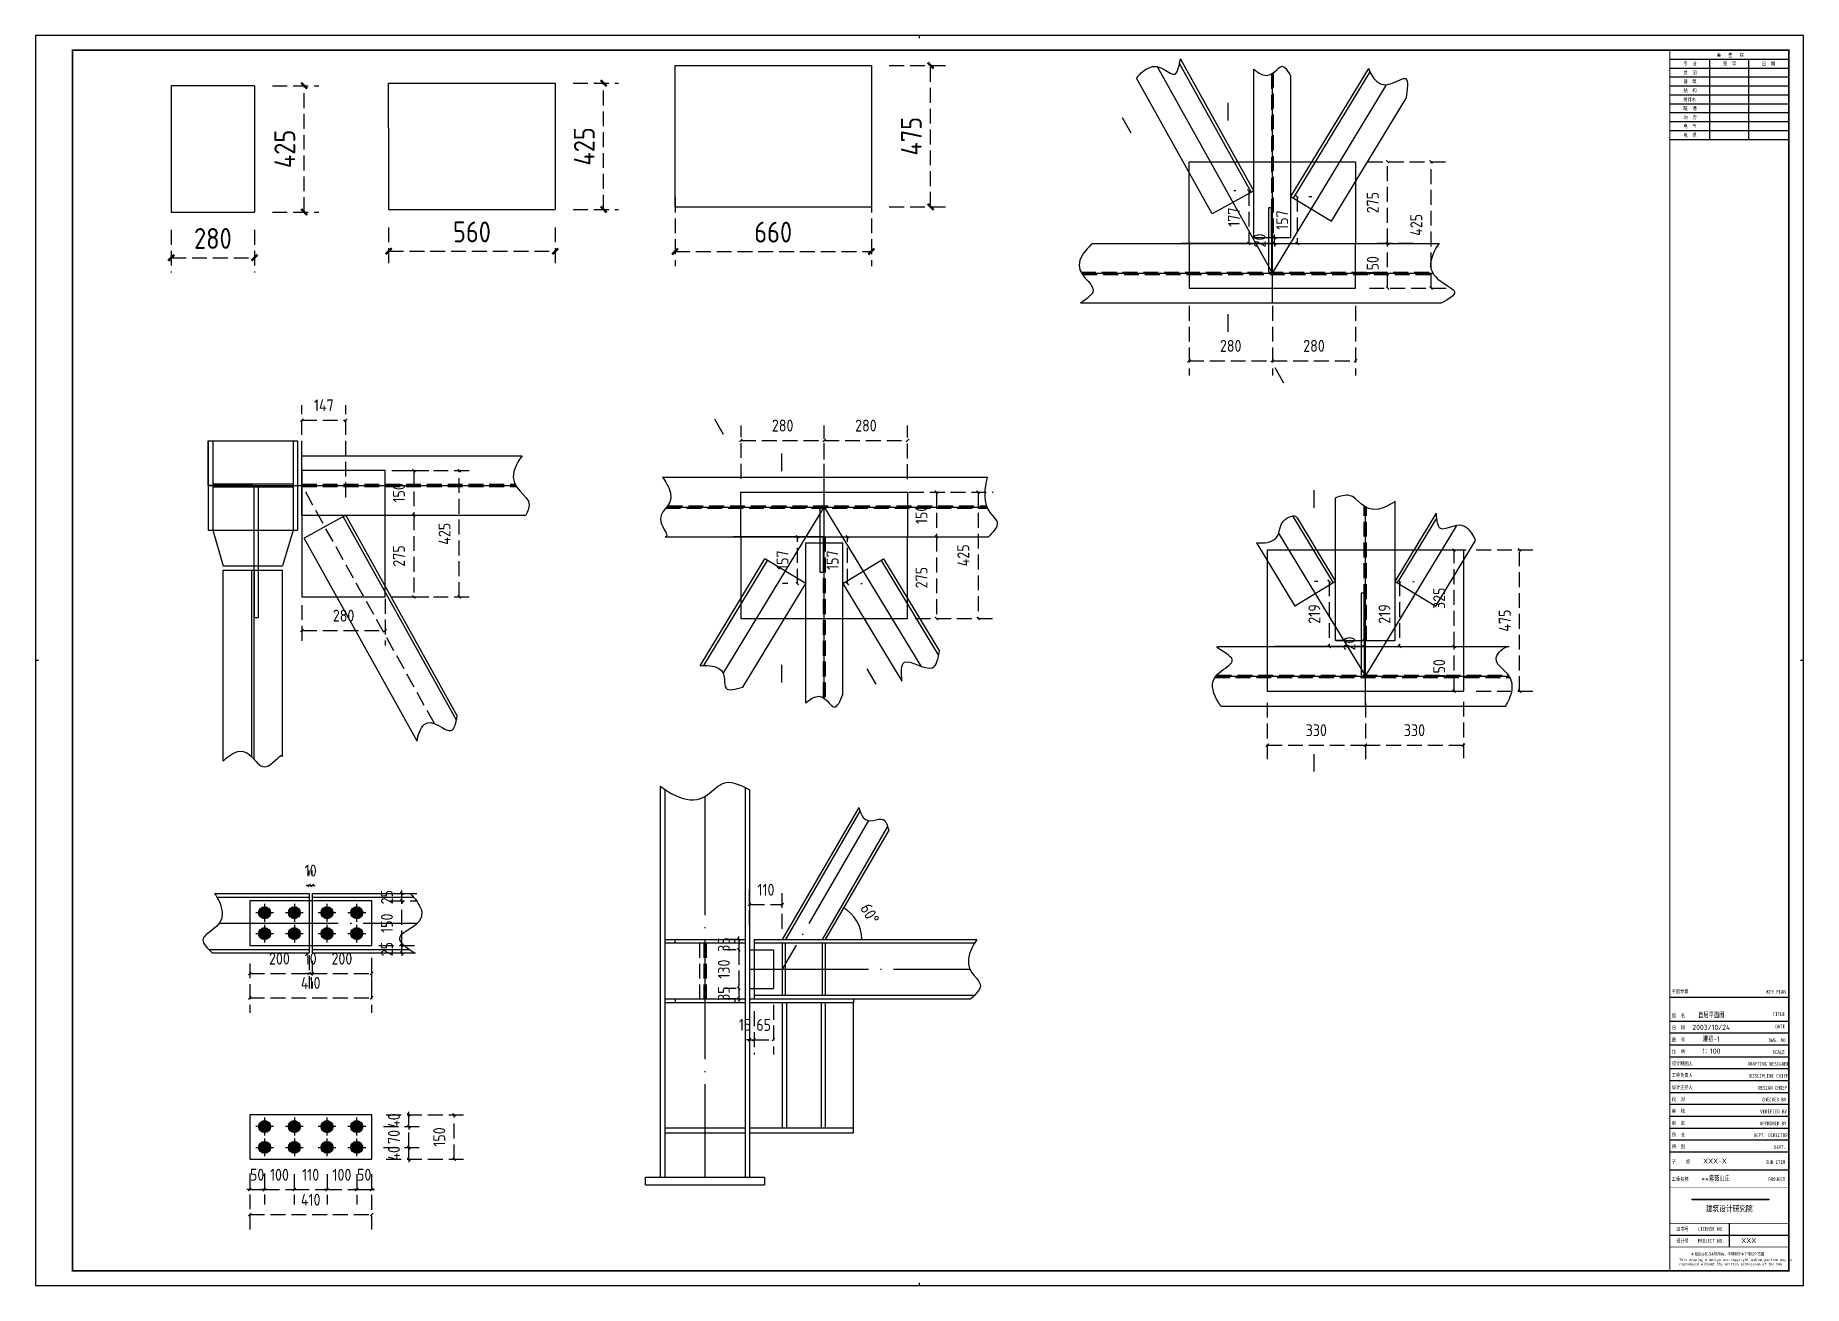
# Model space of a CAD drawing. Extents: x 1689 to 157754, y 6281 to 73826.
# Drawn here: x 128029 to 157754, y 29381 to 50406 of the extents above; entities that cross this region are included whole.
import ezdxf
from ezdxf.enums import TextEntityAlignment as Align

# ---------------------------------------------------------------- set-up
doc = ezdxf.new("R2010")
doc.units = 0
doc.header["$LTSCALE"] = 1000
doc.header["$MEASUREMENT"] = 0
doc.linetypes.add('DASH', pattern=[0.35, 0.25, -0.1])
doc.linetypes.add('DOTE', pattern=[2.42, 2, -0.2, 0.02, -0.2])
doc.layers.add('DOTE', color=1, linetype='Continuous')
doc.layers.add('PUB_TITLE', color=4, linetype='Continuous')
doc.styles.get("Standard").update_dxf_attribs({"font": 'gbenor.shx', "bigfont": 'gbcbig.shx'})
doc.styles.add('图框', font='')
doc.styles.get('图框').set_extended_font_data('SimSun')
doc.dimstyles.get("Standard").update_dxf_attribs({"dimscale": 100, "dimtxt": 3.5, "dimasz": 1, "dimexe": 2.5, "dimexo": 3, "dimgap": 1.5, "dimtad": 1, "dimdec": 0, "dimzin": 0, "dimdsep": 46, "dimtxsty": 'Standard', "dimblk": 'ARCHTICK', "dimcen": 0.09, "dimadec": 0, "dimazin": 0, "dimtfac": 1, "dimtdec": 0, "dimtix": 1, "dimtmove": 2, "dimatfit": 3, "dimfxl": 1, "dimtolj": 1, "dimtzin": 0, "dimarcsym": 0})

msp = doc.modelspace()

# ---------------------------------------------------------------- blocks, each defined once
blk = doc.blocks.new('_ArchTick')
at = {"color": 0, "linetype": 'ByBlock', "const_width": 0.4}
blk.add_lwpolyline([(-0.5, -0.5), (0.5, 0.5)], dxfattribs=at)
blk = doc.blocks.new('*D17')
at = {"color": 0, "linetype": 'DASH', "lineweight": -2}
for p, q in [((130313, 47134), (130313, 46416)), ((131713, 47134), (131713, 46416)), ((130313, 46666), (131713, 46666))]:
    blk.add_line(p, q, dxfattribs=at)
at = {"layer": 'Defpoints', "color": 0}
for p in [(130313, 47434), (131713, 47434), (131713, 46666)]:
    blk.add_point(p, dxfattribs=at)
at = {"color": 0, "lineweight": -2, "xscale": 100, "yscale": 100, "zscale": 100, "rotation": 180}
blk.add_blockref('_ArchTick', (130313, 46666), dxfattribs=at)
at = {"color": 0, "lineweight": -2, "xscale": 100, "yscale": 100, "zscale": 100}
blk.add_blockref('_ArchTick', (131713, 46666), dxfattribs=at)
at = {"color": 0, "insert": (131013, 46991), "char_height": 350, "attachment_point": 5}
blk.add_mtext('\\A1;280', dxfattribs=at)
blk = doc.blocks.new('*D18')
at = {"color": 0, "linetype": 'DASH', "lineweight": -2}
for p, q in [((132013, 49559), (132797, 49559)), ((132547, 47434), (132547, 49559)), ((132013, 47434), (132797, 47434))]:
    blk.add_line(p, q, dxfattribs=at)
at = {"layer": 'Defpoints', "color": 0}
for p in [(131713, 49559), (132547, 49559), (131713, 47434)]:
    blk.add_point(p, dxfattribs=at)
at = {"color": 0, "lineweight": -2, "xscale": 100, "yscale": 100, "zscale": 100}
for p, rotation in [((132547, 49559), 90), ((132547, 47434), 270)]:
    blk.add_blockref('_ArchTick', p, dxfattribs=dict(at, rotation=rotation))
at = {"color": 0, "insert": (132222, 48496), "char_height": 350, "attachment_point": 5, "rotation": 90}
blk.add_mtext('\\A1;425', dxfattribs=at)
blk = doc.blocks.new('*D19')
at = {"color": 0, "linetype": 'DASH', "lineweight": -2}
for p, q in [((133968, 47177), (133968, 46526)), ((136768, 47177), (136768, 46526)), ((133968, 46776), (136768, 46776))]:
    blk.add_line(p, q, dxfattribs=at)
at = {"layer": 'Defpoints', "color": 0}
for p in [(133968, 47477), (136768, 47477), (136768, 46776)]:
    blk.add_point(p, dxfattribs=at)
at = {"color": 0, "lineweight": -2, "xscale": 100, "yscale": 100, "zscale": 100, "rotation": 180}
blk.add_blockref('_ArchTick', (133968, 46776), dxfattribs=at)
at = {"color": 0, "lineweight": -2, "xscale": 100, "yscale": 100, "zscale": 100}
blk.add_blockref('_ArchTick', (136768, 46776), dxfattribs=at)
at = {"color": 0, "insert": (135368, 47101), "char_height": 350, "attachment_point": 5}
blk.add_mtext('\\A1;560', dxfattribs=at)
blk = doc.blocks.new('*D20')
at = {"color": 0, "linetype": 'DASH', "lineweight": -2}
for p, q in [((137068, 49602), (137831, 49602)), ((137581, 47477), (137581, 49602)), ((137068, 47477), (137831, 47477))]:
    blk.add_line(p, q, dxfattribs=at)
at = {"layer": 'Defpoints', "color": 0}
for p in [(136768, 49602), (137581, 49602), (136768, 47477)]:
    blk.add_point(p, dxfattribs=at)
at = {"color": 0, "lineweight": -2, "xscale": 100, "yscale": 100, "zscale": 100}
for p, rotation in [((137581, 49602), 90), ((137581, 47477), 270)]:
    blk.add_blockref('_ArchTick', p, dxfattribs=dict(at, rotation=rotation))
at = {"color": 0, "insert": (137256, 48539), "char_height": 350, "attachment_point": 5, "rotation": 90}
blk.add_mtext('\\A1;425', dxfattribs=at)
blk = doc.blocks.new('$titleblk$00000167')
blk.add_hatch(color=256).paths.add_polyline_path([(-74.9, 58.1), (-74.9, 57.7), (-23.4, 57.7), (-23.4, 58.1)])
for p, q in [((-594.5, 839), (-594.5, 841)), ((-90, 825), (-10, 825)), ((-63, 771), (-63, 825)), ((-37, 825), (-37, 771)), ((-90, 819), (-10, 819)), ((-90, 813), (-10, 813)), ((-90, 807), (-10, 807)), ((-90, 801), (-10, 801)), ((-90, 795), (-10, 795)), ((-90, 789), (-10, 789)), ((-90, 783), (-10, 783)), ((-90, 777), (-10, 777)), ((-90, 771), (-10, 771)), ((-1187, 420.5), (-1189, 420.5)), ((0, 420.5), (-2, 420.5)), ((-90, 194), (-10, 194)), ((-90, 194), (-10, 194)), ((-90, 178), (-10, 178)), ((-90, 170), (-10, 170)), ((-90, 162), (-10, 162)), ((-90, 154), (-10, 154)), ((-90, 146), (-10, 146)), ((-90, 138), (-10, 138)), ((-90, 130), (-10, 130)), ((-90, 122), (-10, 122)), ((-90, 114), (-10, 114)), ((-90, 106), (-10, 106)), ((-90, 98), (-10, 98)), ((-90, 90), (-10, 90)), ((-90, 78), (-10, 78)), ((-50, 42), (-50, 26)), ((-90, 34), (-10, 34)), ((-594.5, 0), (-594.5, 2))]:
    blk.add_line(p, q)
for points in [[(-1189, 0), (0, 0), (0, 841), (-1189, 841)], [(-74.9, 58.1), (-23.4, 58.1), (-23.4, 57.7), (-74.9, 57.7)]]:
    blk.add_lwpolyline(points, close=True)
at = {"const_width": 1}
blk.add_lwpolyline([(-1164, 10), (-10, 10), (-10, 831), (-1164, 831)], close=True, dxfattribs=at)
for points, const_width in [([(-90, 831), (-90, 10)], 0.8), ([(-90, 831), (-90, 767)], 0.8), ([(-10, 767), (-10, 831), (-90, 831)], 0.8), ([(-90, 10), (-10, 10), (-10, 200)], 0.8), ([(-90, 66), (-10, 66)], 0.4), ([(-90, 42), (-10, 42)], 0.4), ([(-90, 26), (-10, 26)], 0.4)]:
    blk.add_lwpolyline(points, dxfattribs=dict(const_width=const_width))
at = {"style": '图框', "width": 0.8}
for s, height, p in [('专  业', 2.5, (-80.8, 820.7)), ('会   签   栏', 2.5, (-58.4, 826.5)), ('签  字', 2.5, (-54.2, 820.7)), ('日  期', 2.5, (-28, 820.7)), ('总  图', 2.5, (-80.8, 814.7)), ('建  筑', 2.5, (-80.8, 808.7)), ('结  构', 2.5, (-80.8, 802.7)), ('给排水', 2.5, (-80.8, 796.7)), ('动  力', 2.5, (-80.8, 784.7)), ('暖  通', 2.5, (-80.8, 790.7)), ('电  气', 2.5, (-80.8, 778.7)), ('电  讯', 2.5, (-80.8, 772.7)), ('平面示意', 2.5, (-88.6, 196.7)), ('KEY PLAN', 2.5, (-25, 196.4)), ('图  名', 2.5, (-88.6, 180.4)), ('TITLE', 2.5, (-20.8, 181.4)), ('图  号', 2.5, (-88.6, 164.1)), ('日  期', 2.5, (-88.6, 172.4)), ('DWG. NO', 2.5, (-23.6, 163.9)), ('DATE', 2.5, (-19, 173.1)), ('比  例', 2.5, (-88.6, 156.3)), ('SCALE', 2.5, (-20.9, 155.9)), ('设计制图人', 2.5, (-88.6, 148.2)), ('工种负责人', 2.5, (-88.6, 140.4)), ('DRAFTING DESIGNER', 2.5, (-37.7, 147.9)), ('设计主持人', 2.5, (-88.6, 132.2)), ('DISCIPLINE CHIEF', 2.5, (-36.4, 139.9)), ('DESIGN CHIEF', 2.5, (-30.7, 131.9)), ('校  对', 2.5, (-88.6, 124.1)), ('审  核', 2.5, (-88.6, 116.3)), ('CHECKED BY', 2.5, (-28, 123.9)), ('审  定', 2.5, (-88.6, 108.2)), ('APPROVED BY', 2.5, (-29.5, 107.9)), ('VERIFIED BY', 2.5, (-29.2, 115.9)), ('所  长', 2.5, (-88.6, 100.2)), ('所  别', 2.5, (-88.6, 92.3)), ('DEPT. DIRECTOR', 2.5, (-33.6, 99.9)), ('子    项', 2.5, (-88.6, 82.1)), ('SUB ITEM', 2.5, (-25.4, 81.9)), ('DEPT.', 2.5, (-19.9, 91.9)), ('工程名称', 2.5, (-88.6, 70.5)), ('PROJECT', 2.5, (-23.8, 70.3)), ('建筑设计研究院', 4, (-65.7, 49.8)), ('证书号', 2.5, (-85.7, 36.8)), ('LICENSE NO.', 2.5, (-71.2, 36.9)), ('设计号', 2.5, (-85.7, 28.9)), ('PROJECT NO.', 2.5, (-71.2, 28.9)), ('本图纸版权归本院所有，不得用于本工程以外范围', 2, (-75.8, 20.3))]:
    blk.add_text(s, height=height, dxfattribs=at).set_placement(p)
at = {"insert": (-83.6, 18.2), "char_height": 1.7, "width": 72.25, "attachment_point": 1, "style": '图框'}
blk.add_mtext('This drawing & design are copyright and no portion may be reproduced without the written permission of the CAG', dxfattribs=at)
at = {"flags": 4}
for tag, p in [('(扩展图名)', (-62.1, 184.1)), ('图名', (-62.1, 180.1)), ('图号', (-62.1, 164)), ('日期', (-62.1, 172)), ('比例', (-62.1, 156)), ('子项', (-59.6, 82.1)), ('工程名称', (-59.2, 70.2)), ('设计号', (-36.9, 28.6))]:
    blk.add_attdef(tag, text='', height=3.5, dxfattribs=at).set_placement(p, align=Align.CENTER)
for tag, p in [('设计人', (-64.8, 148.1)), ('负责人', (-64.7, 140.3)), ('主持人', (-64.7, 132.3)), ('校对人', (-64.3, 124.4)), ('审核人', (-64, 116.2)), ('审定人', (-64.2, 108)), ('所长', (-64.2, 99.8))]:
    blk.add_attdef(tag, p, '', height=3.5)
blk = doc.blocks.new('*D96')
at = {"color": 0, "linetype": 'DASH', "lineweight": -2}
for p, q in [((134149, 43087), (134641, 43087)), ((134391, 43087), (134391, 42337)), ((134102, 42337), (134641, 42337))]:
    blk.add_line(p, q, dxfattribs=at)
at = {"layer": 'Defpoints', "color": 0}
for p in [(133849, 43087), (133802, 42337), (134391, 42337)]:
    blk.add_point(p, dxfattribs=at)
at = {"color": 0, "lineweight": -2, "xscale": 50, "yscale": 50, "zscale": 50}
for p, rotation in [((134391, 43087), 90), ((134391, 42337), 270)]:
    blk.add_blockref('_ArchTick', p, dxfattribs=dict(at, rotation=rotation))
at = {"color": 0, "insert": (134141, 42712), "char_height": 200, "attachment_point": 5, "rotation": 90}
blk.add_mtext('\\A1;150', dxfattribs=at)
blk = doc.blocks.new('*D97')
at = {"color": 0, "linetype": 'DASH', "lineweight": -2}
for p, q in [((134102, 42337), (134641, 42337)), ((134391, 42337), (134391, 40962)), ((134139, 40962), (134641, 40962))]:
    blk.add_line(p, q, dxfattribs=at)
at = {"layer": 'Defpoints', "color": 0}
for p in [(133802, 42337), (133839, 40962), (134391, 40962)]:
    blk.add_point(p, dxfattribs=at)
at = {"color": 0, "lineweight": -2, "xscale": 50, "yscale": 50, "zscale": 50}
for p, rotation in [((134391, 42337), 90), ((134391, 40962), 270)]:
    blk.add_blockref('_ArchTick', p, dxfattribs=dict(at, rotation=rotation))
at = {"color": 0, "insert": (134141, 41650), "char_height": 200, "attachment_point": 5, "rotation": 90}
blk.add_mtext('\\A1;275', dxfattribs=at)
blk = doc.blocks.new('*D98')
at = {"color": 0, "linetype": 'DASH', "lineweight": -2}
for p, q in [((132510, 40826), (132510, 40148)), ((133910, 40931), (133910, 40148)), ((132510, 40398), (133910, 40398))]:
    blk.add_line(p, q, dxfattribs=at)
at = {"layer": 'Defpoints', "color": 0}
for p in [(132510, 41126), (133910, 41231), (133910, 40398)]:
    blk.add_point(p, dxfattribs=at)
at = {"color": 0, "lineweight": -2, "xscale": 50, "yscale": 50, "zscale": 50, "rotation": 180}
blk.add_blockref('_ArchTick', (132510, 40398), dxfattribs=at)
at = {"color": 0, "lineweight": -2, "xscale": 50, "yscale": 50, "zscale": 50}
blk.add_blockref('_ArchTick', (133910, 40398), dxfattribs=at)
at = {"color": 0, "insert": (133210, 40648), "char_height": 200, "attachment_point": 5}
blk.add_mtext('\\A1;280', dxfattribs=at)
blk = doc.blocks.new('*D99')
at = {"color": 0, "linetype": 'DASH', "lineweight": -2}
for p, q in [((132510, 42637), (132510, 44185)), ((133246, 42637), (133246, 44185)), ((132510, 43935), (133246, 43935))]:
    blk.add_line(p, q, dxfattribs=at)
at = {"layer": 'Defpoints', "color": 0}
for p in [(133246, 43935), (132510, 42337), (133246, 42337)]:
    blk.add_point(p, dxfattribs=at)
at = {"color": 0, "lineweight": -2, "xscale": 50, "yscale": 50, "zscale": 50, "rotation": 180}
blk.add_blockref('_ArchTick', (132510, 43935), dxfattribs=at)
at = {"color": 0, "lineweight": -2, "xscale": 50, "yscale": 50, "zscale": 50}
blk.add_blockref('_ArchTick', (133246, 43935), dxfattribs=at)
at = {"color": 0, "insert": (132878, 44185), "char_height": 200, "attachment_point": 5}
blk.add_mtext('\\A1;147', dxfattribs=at)
blk = doc.blocks.new('*D100')
at = {"color": 0, "linetype": 'DASH', "lineweight": -2}
for p, q in [((150455, 46906), (151011, 46906)), ((150761, 46156), (150761, 46906)), ((150455, 46156), (151011, 46156))]:
    blk.add_line(p, q, dxfattribs=at)
at = {"layer": 'Defpoints', "color": 0}
for p in [(150155, 46906), (150761, 46906), (150155, 46156)]:
    blk.add_point(p, dxfattribs=at)
at = {"color": 0, "lineweight": -2, "xscale": 50, "yscale": 50, "zscale": 50}
for p, rotation in [((150761, 46906), 90), ((150761, 46156), 270)]:
    blk.add_blockref('_ArchTick', p, dxfattribs=dict(at, rotation=rotation))
at = {"color": 0, "insert": (150511, 46531), "char_height": 200, "attachment_point": 5, "rotation": 90}
blk.add_mtext('\\A1;150', dxfattribs=at)
blk = doc.blocks.new('*D101')
at = {"color": 0, "linetype": 'DASH', "lineweight": -2}
for p, q in [((150431, 48281), (151011, 48281)), ((150761, 46906), (150761, 48281)), ((151193, 46906), (150511, 46906))]:
    blk.add_line(p, q, dxfattribs=at)
at = {"layer": 'Defpoints', "color": 0}
for p in [(150131, 48281), (150761, 48281), (151493, 46906)]:
    blk.add_point(p, dxfattribs=at)
at = {"color": 0, "lineweight": -2, "xscale": 50, "yscale": 50, "zscale": 50}
for p, rotation in [((150761, 48281), 90), ((150761, 46906), 270)]:
    blk.add_blockref('_ArchTick', p, dxfattribs=dict(at, rotation=rotation))
at = {"color": 0, "insert": (150511, 47594), "char_height": 200, "attachment_point": 5, "rotation": 90}
blk.add_mtext('\\A1;275', dxfattribs=at)
blk = doc.blocks.new('*D102')
at = {"color": 0, "linetype": 'DASH', "lineweight": -2}
for p, q in [((150431, 48281), (151743, 48281)), ((151493, 46156), (151493, 48281)), ((150455, 46156), (151743, 46156))]:
    blk.add_line(p, q, dxfattribs=at)
at = {"layer": 'Defpoints', "color": 0}
for p in [(150131, 48281), (151493, 48281), (150155, 46156)]:
    blk.add_point(p, dxfattribs=at)
at = {"color": 0, "lineweight": -2, "xscale": 50, "yscale": 50, "zscale": 50}
for p, rotation in [((151493, 48281), 90), ((151493, 46156), 270)]:
    blk.add_blockref('_ArchTick', p, dxfattribs=dict(at, rotation=rotation))
at = {"color": 0, "insert": (151243, 47219), "char_height": 200, "attachment_point": 5, "rotation": 90}
blk.add_mtext('\\A1;425', dxfattribs=at)
blk = doc.blocks.new('*D103')
at = {"color": 0, "linetype": 'DASH', "lineweight": -2}
for p, q in [((148561, 47006), (148611, 47006)), ((148861, 47006), (148861, 47056)), ((148861, 46906), (148861, 47006)), ((148693, 46906), (148611, 46906)), ((148861, 46906), (148861, 46856))]:
    blk.add_line(p, q, dxfattribs=at)
at = {"layer": 'Defpoints', "color": 0}
for p in [(148861, 47006), (148861, 47006), (148993, 46906)]:
    blk.add_point(p, dxfattribs=at)
at = {"color": 0, "lineweight": -2, "xscale": 50, "yscale": 50, "zscale": 50}
for p, rotation in [((148861, 47006), 270), ((148861, 46906), 90)]:
    blk.add_blockref('_ArchTick', p, dxfattribs=dict(at, rotation=rotation))
at = {"color": 0, "insert": (148611, 46956), "char_height": 200, "attachment_point": 5, "rotation": 90}
blk.add_mtext('\\A1;20', dxfattribs=at)
blk = doc.blocks.new('*D105')
at = {"color": 0, "linetype": 'DASH', "lineweight": -2}
for p, q in [((142715, 42725), (143425, 42725)), ((143175, 42725), (143175, 41975)), ((142715, 41975), (143425, 41975))]:
    blk.add_line(p, q, dxfattribs=at)
at = {"layer": 'Defpoints', "color": 0}
for p in [(142415, 42725), (142415, 41975), (143175, 41975)]:
    blk.add_point(p, dxfattribs=at)
at = {"color": 0, "lineweight": -2, "xscale": 50, "yscale": 50, "zscale": 50}
for p, rotation in [((143175, 42725), 90), ((143175, 41975), 270)]:
    blk.add_blockref('_ArchTick', p, dxfattribs=dict(at, rotation=rotation))
at = {"color": 0, "insert": (142925, 42350), "char_height": 200, "attachment_point": 5, "rotation": 90}
blk.add_mtext('\\A1;150', dxfattribs=at)
blk = doc.blocks.new('*D106')
at = {"color": 0, "linetype": 'DASH', "lineweight": -2}
for p, q in [((142715, 42725), (144128, 42725)), ((143878, 42725), (143878, 40600)), ((142820, 40600), (144128, 40600))]:
    blk.add_line(p, q, dxfattribs=at)
at = {"layer": 'Defpoints', "color": 0}
for p in [(142415, 42725), (142520, 40600), (143878, 40600)]:
    blk.add_point(p, dxfattribs=at)
at = {"color": 0, "lineweight": -2, "xscale": 50, "yscale": 50, "zscale": 50}
for p, rotation in [((143878, 42725), 90), ((143878, 40600), 270)]:
    blk.add_blockref('_ArchTick', p, dxfattribs=dict(at, rotation=rotation))
at = {"color": 0, "insert": (143628, 41662), "char_height": 200, "attachment_point": 5, "rotation": 90}
blk.add_mtext('\\A1;425', dxfattribs=at)
blk = doc.blocks.new('*D107')
at = {"color": 0, "linetype": 'DASH', "lineweight": -2}
for p, q in [((142824, 41975), (143425, 41975)), ((143175, 41975), (143175, 40600)), ((142824, 40600), (143425, 40600))]:
    blk.add_line(p, q, dxfattribs=at)
at = {"layer": 'Defpoints', "color": 0}
for p in [(142524, 41975), (142524, 40600), (143175, 40600)]:
    blk.add_point(p, dxfattribs=at)
at = {"color": 0, "lineweight": -2, "xscale": 50, "yscale": 50, "zscale": 50}
for p, rotation in [((143175, 41975), 90), ((143175, 40600), 270)]:
    blk.add_blockref('_ArchTick', p, dxfattribs=dict(at, rotation=rotation))
at = {"color": 0, "insert": (142925, 41287), "char_height": 200, "attachment_point": 5, "rotation": 90}
blk.add_mtext('\\A1;275', dxfattribs=at)
blk = doc.blocks.new('*D109')
at = {"color": 0, "linetype": 'DASH', "lineweight": -2}
for p, q in [((139891, 42950), (139891, 43844)), ((141291, 42950), (141291, 43844)), ((139891, 43594), (141291, 43594))]:
    blk.add_line(p, q, dxfattribs=at)
at = {"layer": 'Defpoints', "color": 0}
for p in [(141291, 43594), (139891, 42650), (141291, 42650)]:
    blk.add_point(p, dxfattribs=at)
at = {"color": 0, "lineweight": -2, "xscale": 50, "yscale": 50, "zscale": 50, "rotation": 180}
blk.add_blockref('_ArchTick', (139891, 43594), dxfattribs=at)
at = {"color": 0, "lineweight": -2, "xscale": 50, "yscale": 50, "zscale": 50}
blk.add_blockref('_ArchTick', (141291, 43594), dxfattribs=at)
at = {"color": 0, "insert": (140591, 43844), "char_height": 200, "attachment_point": 5}
blk.add_mtext('\\A1;280', dxfattribs=at)
blk = doc.blocks.new('*D110')
at = {"color": 0, "linetype": 'DASH', "lineweight": -2}
for p, q in [((141291, 41521), (141291, 43844)), ((142691, 42943), (142691, 43844)), ((141291, 43594), (142691, 43594))]:
    blk.add_line(p, q, dxfattribs=at)
at = {"layer": 'Defpoints', "color": 0}
for p in [(142691, 43594), (142691, 42643), (141291, 41221)]:
    blk.add_point(p, dxfattribs=at)
at = {"color": 0, "lineweight": -2, "xscale": 50, "yscale": 50, "zscale": 50, "rotation": 180}
blk.add_blockref('_ArchTick', (141291, 43594), dxfattribs=at)
at = {"color": 0, "lineweight": -2, "xscale": 50, "yscale": 50, "zscale": 50}
blk.add_blockref('_ArchTick', (142691, 43594), dxfattribs=at)
at = {"color": 0, "insert": (141991, 43844), "char_height": 200, "attachment_point": 5}
blk.add_mtext('\\A1;280', dxfattribs=at)
blk = doc.blocks.new('*D111')
at = {"color": 0, "linetype": 'DASH', "lineweight": -2}
for p, q in [((134021, 43087), (135406, 43087)), ((135156, 40962), (135156, 43087)), ((134021, 40962), (135406, 40962))]:
    blk.add_line(p, q, dxfattribs=at)
at = {"layer": 'Defpoints', "color": 0}
for p in [(133721, 43087), (135156, 43087), (133721, 40962)]:
    blk.add_point(p, dxfattribs=at)
at = {"color": 0, "lineweight": -2, "xscale": 50, "yscale": 50, "zscale": 50}
for p, rotation in [((135156, 43087), 90), ((135156, 40962), 270)]:
    blk.add_blockref('_ArchTick', p, dxfattribs=dict(at, rotation=rotation))
at = {"color": 0, "insert": (134906, 42025), "char_height": 200, "attachment_point": 5, "rotation": 90}
blk.add_mtext('\\A1;425', dxfattribs=at)
blk = doc.blocks.new('*D112')
at = {"color": 0, "linetype": 'DASH', "lineweight": -2}
for p, q in [((150067, 40228), (150117, 40228)), ((150367, 40228), (150367, 40278)), ((150367, 40228), (150367, 40128)), ((150232, 40128), (150117, 40128)), ((150367, 40128), (150367, 40078))]:
    blk.add_line(p, q, dxfattribs=at)
at = {"layer": 'Defpoints', "color": 0}
for p in [(150367, 40228), (150367, 40128), (150532, 40128)]:
    blk.add_point(p, dxfattribs=at)
at = {"color": 0, "lineweight": -2, "xscale": 50, "yscale": 50, "zscale": 50}
for p, rotation in [((150367, 40228), 270), ((150367, 40128), 90)]:
    blk.add_blockref('_ArchTick', p, dxfattribs=dict(at, rotation=rotation))
at = {"color": 0, "insert": (150117, 40178), "char_height": 200, "attachment_point": 5, "rotation": 90}
blk.add_mtext('\\A1;20', dxfattribs=at)
blk = doc.blocks.new('*D113')
at = {"color": 0, "linetype": 'DASH', "lineweight": -2}
for p, q in [((140678, 41975), (140589, 41975)), ((140839, 41187), (140839, 41975)), ((140678, 41187), (140589, 41187))]:
    blk.add_line(p, q, dxfattribs=at)
at = {"layer": 'Defpoints', "color": 0}
for p in [(140839, 41975), (140978, 41975), (140978, 41187)]:
    blk.add_point(p, dxfattribs=at)
at = {"color": 0, "lineweight": -2, "xscale": 50, "yscale": 50, "zscale": 50}
for p, rotation in [((140839, 41975), 90), ((140839, 41187), 270)]:
    blk.add_blockref('_ArchTick', p, dxfattribs=dict(at, rotation=rotation))
at = {"color": 0, "insert": (140589, 41581), "char_height": 200, "attachment_point": 5, "rotation": 90}
blk.add_mtext('\\A1;157', dxfattribs=at)
blk = doc.blocks.new('*D114')
at = {"color": 0, "linetype": 'DASH', "lineweight": -2}
for p, q in [((150959, 41224), (150959, 40128)), ((151187, 41224), (151209, 41224)), ((151187, 40128), (151209, 40128))]:
    blk.add_line(p, q, dxfattribs=at)
at = {"layer": 'Defpoints', "color": 0}
for p in [(150887, 41224), (150887, 40128), (150959, 40128)]:
    blk.add_point(p, dxfattribs=at)
at = {"color": 0, "lineweight": -2, "xscale": 50, "yscale": 50, "zscale": 50}
for p, rotation in [((150959, 41224), 90), ((150959, 40128), 270)]:
    blk.add_blockref('_ArchTick', p, dxfattribs=dict(at, rotation=rotation))
at = {"color": 0, "insert": (150709, 40676), "char_height": 200, "attachment_point": 5, "rotation": 90}
blk.add_mtext('\\A1;219', dxfattribs=at)
blk = doc.blocks.new('*D115')
at = {"color": 0, "linetype": 'DASH', "lineweight": -2}
for p, q in [((147423, 45856), (147423, 44684)), ((148823, 45856), (148823, 44684)), ((147423, 44934), (148823, 44934))]:
    blk.add_line(p, q, dxfattribs=at)
at = {"layer": 'Defpoints', "color": 0}
for p in [(147423, 46156), (148823, 46156), (148823, 44934)]:
    blk.add_point(p, dxfattribs=at)
at = {"color": 0, "lineweight": -2, "xscale": 50, "yscale": 50, "zscale": 50, "rotation": 180}
blk.add_blockref('_ArchTick', (147423, 44934), dxfattribs=at)
at = {"color": 0, "lineweight": -2, "xscale": 50, "yscale": 50, "zscale": 50}
blk.add_blockref('_ArchTick', (148823, 44934), dxfattribs=at)
at = {"color": 0, "insert": (148123, 45184), "char_height": 200, "attachment_point": 5}
blk.add_mtext('\\A1;280', dxfattribs=at)
blk = doc.blocks.new('*D116')
at = {"color": 0, "linetype": 'DASH', "lineweight": -2}
for p, q in [((148823, 45856), (148823, 44684)), ((150223, 45856), (150223, 44684)), ((148823, 44934), (150223, 44934))]:
    blk.add_line(p, q, dxfattribs=at)
at = {"layer": 'Defpoints', "color": 0}
for p in [(148823, 46156), (150223, 46156), (150223, 44934)]:
    blk.add_point(p, dxfattribs=at)
at = {"color": 0, "lineweight": -2, "xscale": 50, "yscale": 50, "zscale": 50, "rotation": 180}
blk.add_blockref('_ArchTick', (148823, 44934), dxfattribs=at)
at = {"color": 0, "lineweight": -2, "xscale": 50, "yscale": 50, "zscale": 50}
blk.add_blockref('_ArchTick', (150223, 44934), dxfattribs=at)
at = {"color": 0, "insert": (149523, 45184), "char_height": 200, "attachment_point": 5}
blk.add_mtext('\\A1;280', dxfattribs=at)
blk = doc.blocks.new('*D126')
at = {"color": 0, "lineweight": -2}
blk.add_line((142085, 35203), (142172, 35203), dxfattribs=at)
blk.add_arc((141308, 35203), 614, 360, 59.8863, dxfattribs=at)
at = {"layer": 'Defpoints', "color": 0}
for p in [(142374, 37041), (141885, 35413), (140110, 35203), (141308, 35203), (141785, 35203)]:
    blk.add_point(p, dxfattribs=at)
at = {"color": 0, "lineweight": -2, "xscale": 30, "yscale": 30, "zscale": 30}
for p, rotation in [((141616, 35734), 149.886266849014), ((141922, 35203), 269.9999999999972)]:
    blk.add_blockref('_ArchTick', p, dxfattribs=dict(at, rotation=rotation))
at = {"color": 0, "insert": (142057, 35635), "char_height": 200, "attachment_point": 5, "rotation": 299.9431}
blk.add_mtext('\\A1;60°', dxfattribs=at)
blk = doc.blocks.new('*D127')
at = {"color": 0, "linetype": 'DASH', "lineweight": -2}
for p, q in [((140035, 35443), (140035, 36039)), ((140585, 35383), (140585, 36039)), ((140035, 35789), (140585, 35789))]:
    blk.add_line(p, q, dxfattribs=at)
at = {"layer": 'Defpoints', "color": 0}
for p in [(140585, 35789), (140035, 35143), (140585, 35083)]:
    blk.add_point(p, dxfattribs=at)
at = {"color": 0, "lineweight": -2, "xscale": 50, "yscale": 50, "zscale": 50, "rotation": 180}
blk.add_blockref('_ArchTick', (140035, 35789), dxfattribs=at)
at = {"color": 0, "lineweight": -2, "xscale": 50, "yscale": 50, "zscale": 50}
blk.add_blockref('_ArchTick', (140585, 35789), dxfattribs=at)
at = {"color": 0, "insert": (140310, 36039), "char_height": 200, "attachment_point": 5}
blk.add_mtext('\\A1;110', dxfattribs=at)
blk = doc.blocks.new('*D128')
at = {"color": 0, "linetype": 'DASH', "lineweight": -2}
for p, q in [((140035, 33994), (140035, 33267)), ((140110, 33994), (140110, 33267)), ((140035, 33517), (139985, 33517)), ((140035, 33517), (140110, 33517)), ((140110, 33517), (140160, 33517))]:
    blk.add_line(p, q, dxfattribs=at)
at = {"layer": 'Defpoints', "color": 0}
for p in [(140035, 34294), (140110, 34294), (140110, 33517)]:
    blk.add_point(p, dxfattribs=at)
at = {"color": 0, "lineweight": -2, "xscale": 50, "yscale": 50, "zscale": 50}
blk.add_blockref('_ArchTick', (140035, 33517), dxfattribs=at)
at = {"color": 0, "lineweight": -2, "xscale": 50, "yscale": 50, "zscale": 50, "rotation": 180}
blk.add_blockref('_ArchTick', (140110, 33517), dxfattribs=at)
at = {"color": 0, "insert": (139960, 33767), "char_height": 200, "attachment_point": 5}
blk.add_mtext('\\A1;15', dxfattribs=at)
blk = doc.blocks.new('*D129')
at = {"color": 0, "linetype": 'DASH', "lineweight": -2}
for p, q in [((140110, 33994), (140110, 33267)), ((140435, 34103), (140435, 33267)), ((140110, 33517), (140435, 33517))]:
    blk.add_line(p, q, dxfattribs=at)
at = {"layer": 'Defpoints', "color": 0}
for p in [(140110, 34294), (140435, 34403), (140435, 33517)]:
    blk.add_point(p, dxfattribs=at)
at = {"color": 0, "lineweight": -2, "xscale": 50, "yscale": 50, "zscale": 50, "rotation": 180}
blk.add_blockref('_ArchTick', (140110, 33517), dxfattribs=at)
at = {"color": 0, "lineweight": -2, "xscale": 50, "yscale": 50, "zscale": 50}
blk.add_blockref('_ArchTick', (140435, 33517), dxfattribs=at)
at = {"color": 0, "insert": (140272, 33765), "char_height": 200, "attachment_point": 5}
blk.add_mtext('\\A1;65', dxfattribs=at)
blk = doc.blocks.new('*D130')
at = {"color": 0, "linetype": 'DASH', "lineweight": -2}
for p, q in [((139810, 35203), (139603, 35203)), ((139853, 35203), (139853, 35253)), ((139853, 35203), (139853, 35028)), ((139810, 35028), (139603, 35028)), ((139853, 35028), (139853, 34978))]:
    blk.add_line(p, q, dxfattribs=at)
at = {"layer": 'Defpoints', "color": 0}
for p in [(140110, 35203), (139853, 35028), (140110, 35028)]:
    blk.add_point(p, dxfattribs=at)
at = {"color": 0, "lineweight": -2, "xscale": 50, "yscale": 50, "zscale": 50}
for p, rotation in [((139853, 35203), 270), ((139853, 35028), 90)]:
    blk.add_blockref('_ArchTick', p, dxfattribs=dict(at, rotation=rotation))
at = {"color": 0, "insert": (139603, 35116), "char_height": 200, "attachment_point": 5, "rotation": 90}
blk.add_mtext('\\A1;35', dxfattribs=at)
blk = doc.blocks.new('*D131')
at = {"color": 0, "linetype": 'DASH', "lineweight": -2}
for p, q in [((139810, 34378), (139603, 34378)), ((139810, 34203), (139603, 34203)), ((139853, 34378), (139853, 34428)), ((139853, 34378), (139853, 34203)), ((139853, 34203), (139853, 34153))]:
    blk.add_line(p, q, dxfattribs=at)
at = {"layer": 'Defpoints', "color": 0}
for p in [(139853, 34203), (140110, 34378), (140110, 34203)]:
    blk.add_point(p, dxfattribs=at)
at = {"color": 0, "lineweight": -2, "xscale": 50, "yscale": 50, "zscale": 50}
for p, rotation in [((139853, 34378), 270), ((139853, 34203), 90)]:
    blk.add_blockref('_ArchTick', p, dxfattribs=dict(at, rotation=rotation))
at = {"color": 0, "insert": (139603, 34291), "char_height": 200, "attachment_point": 5, "rotation": 90}
blk.add_mtext('\\A1;35', dxfattribs=at)
blk = doc.blocks.new('*D132')
at = {"color": 0, "linetype": 'DASH', "lineweight": -2}
for p, q in [((139735, 35028), (139603, 35028)), ((139853, 35028), (139853, 34378)), ((139735, 34378), (139603, 34378))]:
    blk.add_line(p, q, dxfattribs=at)
at = {"layer": 'Defpoints', "color": 0}
for p in [(140035, 35028), (139853, 34378), (140035, 34378)]:
    blk.add_point(p, dxfattribs=at)
at = {"color": 0, "lineweight": -2, "xscale": 50, "yscale": 50, "zscale": 50}
for p, rotation in [((139853, 35028), 90), ((139853, 34378), 270)]:
    blk.add_blockref('_ArchTick', p, dxfattribs=dict(at, rotation=rotation))
at = {"color": 0, "insert": (139603, 34703), "char_height": 200, "attachment_point": 5, "rotation": 90}
blk.add_mtext('\\A1;130', dxfattribs=at)
blk = doc.blocks.new('*D165')
at = {"color": 0, "linetype": 'DASH', "lineweight": -2}
for p, q in [((131632, 34801), (131632, 33971)), ((133682, 34801), (133682, 33971)), ((131632, 34221), (133682, 34221))]:
    blk.add_line(p, q, dxfattribs=at)
at = {"layer": 'Defpoints', "color": 0}
for p in [(131632, 35101), (133682, 35101), (133682, 34221)]:
    blk.add_point(p, dxfattribs=at)
at = {"color": 0, "lineweight": -2, "xscale": 50, "yscale": 50, "zscale": 50, "rotation": 180}
blk.add_blockref('_ArchTick', (131632, 34221), dxfattribs=at)
at = {"color": 0, "lineweight": -2, "xscale": 50, "yscale": 50, "zscale": 50}
blk.add_blockref('_ArchTick', (133682, 34221), dxfattribs=at)
at = {"color": 0, "insert": (132657, 34471), "char_height": 200, "attachment_point": 5}
blk.add_mtext('\\A1;410', dxfattribs=at)
blk = doc.blocks.new('*D166')
at = {"color": 0, "linetype": 'DASH', "lineweight": -2}
for p, q in [((132632, 36276), (132632, 36362)), ((132682, 36276), (132682, 36362)), ((132632, 36112), (132582, 36112)), ((132632, 36112), (132682, 36112)), ((132682, 36112), (132732, 36112))]:
    blk.add_line(p, q, dxfattribs=at)
at = {"layer": 'Defpoints', "color": 0}
for p in [(132632, 35976), (132682, 36112), (132682, 35976)]:
    blk.add_point(p, dxfattribs=at)
at = {"color": 0, "lineweight": -2, "xscale": 50, "yscale": 50, "zscale": 50}
blk.add_blockref('_ArchTick', (132632, 36112), dxfattribs=at)
at = {"color": 0, "lineweight": -2, "xscale": 50, "yscale": 50, "zscale": 50, "rotation": 180}
blk.add_blockref('_ArchTick', (132682, 36112), dxfattribs=at)
at = {"color": 0, "insert": (132657, 36362), "char_height": 200, "attachment_point": 5}
blk.add_mtext('\\A1;10', dxfattribs=at)
blk = doc.blocks.new('*D184')
at = {"color": 0, "linetype": 'DASH', "lineweight": -2}
for p, q in [((148211, 47791), (148177, 47791)), ((148427, 47791), (148427, 46906)), ((148211, 46906), (148177, 46906))]:
    blk.add_line(p, q, dxfattribs=at)
at = {"layer": 'Defpoints', "color": 0}
for p in [(148511, 47791), (148427, 46906), (148511, 46906)]:
    blk.add_point(p, dxfattribs=at)
at = {"color": 0, "lineweight": -2, "xscale": 50, "yscale": 50, "zscale": 50}
for p, rotation in [((148427, 47791), 90), ((148427, 46906), 270)]:
    blk.add_blockref('_ArchTick', p, dxfattribs=dict(at, rotation=rotation))
at = {"color": 0, "insert": (148177, 47349), "char_height": 200, "attachment_point": 5, "rotation": 90}
blk.add_mtext('\\A1;177', dxfattribs=at)
blk = doc.blocks.new('*D185')
at = {"color": 0, "linetype": 'DASH', "lineweight": -2}
for p, q in [((149238, 47694), (149238, 46906)), ((149436, 47694), (149488, 47694)), ((149455, 46906), (149488, 46906))]:
    blk.add_line(p, q, dxfattribs=at)
at = {"layer": 'Defpoints', "color": 0}
for p in [(149136, 47694), (149155, 46906), (149238, 46906)]:
    blk.add_point(p, dxfattribs=at)
at = {"color": 0, "lineweight": -2, "xscale": 50, "yscale": 50, "zscale": 50}
for p, rotation in [((149238, 47694), 90), ((149238, 46906), 270)]:
    blk.add_blockref('_ArchTick', p, dxfattribs=dict(at, rotation=rotation))
at = {"color": 0, "insert": (148988, 47300), "char_height": 200, "attachment_point": 5, "rotation": 90}
blk.add_mtext('\\A1;157', dxfattribs=at)
blk = doc.blocks.new('*D186')
at = {"color": 0, "linetype": 'DASH', "lineweight": -2}
for p, q in [((149587, 41224), (149529, 41224)), ((149779, 41224), (149779, 40128)), ((149587, 40128), (149529, 40128))]:
    blk.add_line(p, q, dxfattribs=at)
at = {"layer": 'Defpoints', "color": 0}
for p in [(149887, 41224), (149779, 40128), (149887, 40128)]:
    blk.add_point(p, dxfattribs=at)
at = {"color": 0, "lineweight": -2, "xscale": 50, "yscale": 50, "zscale": 50}
for p, rotation in [((149779, 41224), 90), ((149779, 40128), 270)]:
    blk.add_blockref('_ArchTick', p, dxfattribs=dict(at, rotation=rotation))
at = {"color": 0, "insert": (149529, 40676), "char_height": 200, "attachment_point": 5, "rotation": 90}
blk.add_mtext('\\A1;219', dxfattribs=at)
blk = doc.blocks.new('*D187')
at = {"color": 0, "linetype": 'DASH', "lineweight": -2}
for p, q in [((141380, 41975), (141430, 41975)), ((141680, 41187), (141680, 41975)), ((141903, 41187), (141930, 41187))]:
    blk.add_line(p, q, dxfattribs=at)
at = {"layer": 'Defpoints', "color": 0}
for p in [(141680, 41975), (141680, 41975), (141603, 41187)]:
    blk.add_point(p, dxfattribs=at)
at = {"color": 0, "lineweight": -2, "xscale": 50, "yscale": 50, "zscale": 50}
for p, rotation in [((141680, 41975), 90), ((141680, 41187), 270)]:
    blk.add_blockref('_ArchTick', p, dxfattribs=dict(at, rotation=rotation))
at = {"color": 0, "insert": (141430, 41581), "char_height": 200, "attachment_point": 5, "rotation": 90}
blk.add_mtext('\\A1;157', dxfattribs=at)
blk = doc.blocks.new('*D188')
at = {"color": 0, "linetype": 'DASH', "lineweight": -2}
for p, q in [((131632, 34801), (131632, 34380)), ((132632, 34935), (132632, 34380)), ((131632, 34630), (132632, 34630))]:
    blk.add_line(p, q, dxfattribs=at)
at = {"layer": 'Defpoints', "color": 0}
for p in [(131632, 35101), (132632, 35235), (132632, 34630)]:
    blk.add_point(p, dxfattribs=at)
at = {"color": 0, "lineweight": -2, "xscale": 50, "yscale": 50, "zscale": 50, "rotation": 180}
blk.add_blockref('_ArchTick', (131632, 34630), dxfattribs=at)
at = {"color": 0, "lineweight": -2, "xscale": 50, "yscale": 50, "zscale": 50}
blk.add_blockref('_ArchTick', (132632, 34630), dxfattribs=at)
at = {"color": 0, "insert": (132132, 34880), "char_height": 200, "attachment_point": 5}
blk.add_mtext('\\A1;200', dxfattribs=at)
blk = doc.blocks.new('*D189')
at = {"color": 0, "linetype": 'DASH', "lineweight": -2}
for p, q in [((132632, 34935), (132632, 34380)), ((132682, 34844), (132682, 34380)), ((132632, 34630), (132582, 34630)), ((132632, 34630), (132682, 34630)), ((132682, 34630), (132732, 34630))]:
    blk.add_line(p, q, dxfattribs=at)
at = {"layer": 'Defpoints', "color": 0}
for p in [(132632, 35235), (132682, 35144), (132682, 34630)]:
    blk.add_point(p, dxfattribs=at)
at = {"color": 0, "lineweight": -2, "xscale": 50, "yscale": 50, "zscale": 50}
blk.add_blockref('_ArchTick', (132632, 34630), dxfattribs=at)
at = {"color": 0, "lineweight": -2, "xscale": 50, "yscale": 50, "zscale": 50, "rotation": 180}
blk.add_blockref('_ArchTick', (132682, 34630), dxfattribs=at)
at = {"color": 0, "insert": (132657, 34880), "char_height": 200, "attachment_point": 5}
blk.add_mtext('\\A1;10', dxfattribs=at)
blk = doc.blocks.new('*D190')
at = {"color": 0, "linetype": 'DASH', "lineweight": -2}
for p, q in [((132682, 34844), (132682, 34380)), ((133682, 34891), (133682, 34380)), ((132682, 34630), (133682, 34630))]:
    blk.add_line(p, q, dxfattribs=at)
at = {"layer": 'Defpoints', "color": 0}
for p in [(132682, 35144), (133682, 35191), (133682, 34630)]:
    blk.add_point(p, dxfattribs=at)
at = {"color": 0, "lineweight": -2, "xscale": 50, "yscale": 50, "zscale": 50, "rotation": 180}
blk.add_blockref('_ArchTick', (132682, 34630), dxfattribs=at)
at = {"color": 0, "lineweight": -2, "xscale": 50, "yscale": 50, "zscale": 50}
blk.add_blockref('_ArchTick', (133682, 34630), dxfattribs=at)
at = {"color": 0, "insert": (133182, 34880), "char_height": 200, "attachment_point": 5}
blk.add_mtext('\\A1;200', dxfattribs=at)
blk = doc.blocks.new('*D191')
at = {"color": 0, "linetype": 'DASH', "lineweight": -2}
for p, q in [((133801, 35101), (134439, 35101)), ((134189, 35101), (134189, 35151)), ((134189, 34976), (134189, 35101)), ((134170, 34976), (134439, 34976)), ((134189, 34976), (134189, 34926))]:
    blk.add_line(p, q, dxfattribs=at)
at = {"layer": 'Defpoints', "color": 0}
for p in [(133501, 35101), (134189, 35101), (133870, 34976)]:
    blk.add_point(p, dxfattribs=at)
at = {"color": 0, "lineweight": -2, "xscale": 50, "yscale": 50, "zscale": 50}
for p, rotation in [((134189, 35101), 270), ((134189, 34976), 90)]:
    blk.add_blockref('_ArchTick', p, dxfattribs=dict(at, rotation=rotation))
at = {"color": 0, "insert": (133939, 35039), "char_height": 200, "attachment_point": 5, "rotation": 90}
blk.add_mtext('\\A1;25', dxfattribs=at)
blk = doc.blocks.new('*D192')
at = {"color": 0, "linetype": 'DASH', "lineweight": -2}
for p, q in [((133982, 35851), (134439, 35851)), ((134189, 35101), (134189, 35851)), ((133801, 35101), (134439, 35101))]:
    blk.add_line(p, q, dxfattribs=at)
at = {"layer": 'Defpoints', "color": 0}
for p in [(133682, 35851), (134189, 35851), (133501, 35101)]:
    blk.add_point(p, dxfattribs=at)
at = {"color": 0, "lineweight": -2, "xscale": 50, "yscale": 50, "zscale": 50}
for p, rotation in [((134189, 35851), 90), ((134189, 35101), 270)]:
    blk.add_blockref('_ArchTick', p, dxfattribs=dict(at, rotation=rotation))
at = {"color": 0, "insert": (133939, 35476), "char_height": 200, "attachment_point": 5, "rotation": 90}
blk.add_mtext('\\A1;150', dxfattribs=at)
blk = doc.blocks.new('*D193')
at = {"color": 0, "linetype": 'DASH', "lineweight": -2}
for p, q in [((133982, 35976), (134439, 35976)), ((134189, 35976), (134189, 36026)), ((134189, 35851), (134189, 35976)), ((133982, 35851), (134439, 35851)), ((134189, 35851), (134189, 35801))]:
    blk.add_line(p, q, dxfattribs=at)
at = {"layer": 'Defpoints', "color": 0}
for p in [(133682, 35976), (134189, 35976), (133682, 35851)]:
    blk.add_point(p, dxfattribs=at)
at = {"color": 0, "lineweight": -2, "xscale": 50, "yscale": 50, "zscale": 50}
for p, rotation in [((134189, 35976), 270), ((134189, 35851), 90)]:
    blk.add_blockref('_ArchTick', p, dxfattribs=dict(at, rotation=rotation))
at = {"color": 0, "insert": (133939, 35914), "char_height": 200, "attachment_point": 5, "rotation": 90}
blk.add_mtext('\\A1;25', dxfattribs=at)
blk = doc.blocks.new('*D194')
at = {"color": 0, "linetype": 'DASH', "lineweight": -2}
for p, q in [((131632, 31266), (131632, 30746)), ((131882, 31266), (131882, 30746)), ((131632, 30996), (131582, 30996)), ((131632, 30996), (131882, 30996)), ((131882, 30996), (131932, 30996))]:
    blk.add_line(p, q, dxfattribs=at)
at = {"layer": 'Defpoints', "color": 0}
for p in [(131632, 31566), (131882, 31566), (131882, 30996)]:
    blk.add_point(p, dxfattribs=at)
at = {"color": 0, "lineweight": -2, "xscale": 50, "yscale": 50, "zscale": 50}
blk.add_blockref('_ArchTick', (131632, 30996), dxfattribs=at)
at = {"color": 0, "lineweight": -2, "xscale": 50, "yscale": 50, "zscale": 50, "rotation": 180}
blk.add_blockref('_ArchTick', (131882, 30996), dxfattribs=at)
at = {"color": 0, "insert": (131757, 31246), "char_height": 200, "attachment_point": 5}
blk.add_mtext('\\A1;50', dxfattribs=at)
blk = doc.blocks.new('*D195')
at = {"color": 0, "linetype": 'DASH', "lineweight": -2}
for p, q in [((131882, 31228), (131882, 31246)), ((132382, 31256), (132382, 30746)), ((131882, 30996), (131832, 30996)), ((131882, 30996), (132382, 30996)), ((132382, 30996), (132432, 30996))]:
    blk.add_line(p, q, dxfattribs=at)
at = {"layer": 'Defpoints', "color": 0}
for p in [(132382, 31556), (131882, 30928), (132382, 30996)]:
    blk.add_point(p, dxfattribs=at)
at = {"color": 0, "lineweight": -2, "xscale": 50, "yscale": 50, "zscale": 50}
blk.add_blockref('_ArchTick', (131882, 30996), dxfattribs=at)
at = {"color": 0, "lineweight": -2, "xscale": 50, "yscale": 50, "zscale": 50, "rotation": 180}
blk.add_blockref('_ArchTick', (132382, 30996), dxfattribs=at)
at = {"color": 0, "insert": (132132, 31246), "char_height": 200, "attachment_point": 5}
blk.add_mtext('\\A1;100', dxfattribs=at)
blk = doc.blocks.new('*D196')
at = {"color": 0, "linetype": 'DASH', "lineweight": -2}
for p, q in [((132382, 31256), (132382, 30746)), ((132932, 31256), (132932, 30746)), ((132382, 30996), (132932, 30996))]:
    blk.add_line(p, q, dxfattribs=at)
at = {"layer": 'Defpoints', "color": 0}
for p in [(132382, 31556), (132932, 31556), (132932, 30996)]:
    blk.add_point(p, dxfattribs=at)
at = {"color": 0, "lineweight": -2, "xscale": 50, "yscale": 50, "zscale": 50, "rotation": 180}
blk.add_blockref('_ArchTick', (132382, 30996), dxfattribs=at)
at = {"color": 0, "lineweight": -2, "xscale": 50, "yscale": 50, "zscale": 50}
blk.add_blockref('_ArchTick', (132932, 30996), dxfattribs=at)
at = {"color": 0, "insert": (132657, 31246), "char_height": 200, "attachment_point": 5}
blk.add_mtext('\\A1;110', dxfattribs=at)
blk = doc.blocks.new('*D197')
at = {"color": 0, "linetype": 'DASH', "lineweight": -2}
for p, q in [((132932, 31256), (132932, 30746)), ((133432, 31256), (133432, 30746)), ((132932, 30996), (132882, 30996)), ((132932, 30996), (133432, 30996)), ((133432, 30996), (133482, 30996))]:
    blk.add_line(p, q, dxfattribs=at)
at = {"layer": 'Defpoints', "color": 0}
for p in [(132932, 31556), (133432, 31556), (133432, 30996)]:
    blk.add_point(p, dxfattribs=at)
at = {"color": 0, "lineweight": -2, "xscale": 50, "yscale": 50, "zscale": 50}
blk.add_blockref('_ArchTick', (132932, 30996), dxfattribs=at)
at = {"color": 0, "lineweight": -2, "xscale": 50, "yscale": 50, "zscale": 50, "rotation": 180}
blk.add_blockref('_ArchTick', (133432, 30996), dxfattribs=at)
at = {"color": 0, "insert": (133182, 31246), "char_height": 200, "attachment_point": 5}
blk.add_mtext('\\A1;100', dxfattribs=at)
blk = doc.blocks.new('*D198')
at = {"color": 0, "linetype": 'DASH', "lineweight": -2}
for p, q in [((133432, 31256), (133432, 30746)), ((133682, 31257), (133682, 30746)), ((133432, 30996), (133382, 30996)), ((133432, 30996), (133682, 30996)), ((133682, 30996), (133732, 30996))]:
    blk.add_line(p, q, dxfattribs=at)
at = {"layer": 'Defpoints', "color": 0}
for p in [(133432, 31556), (133682, 31557), (133682, 30996)]:
    blk.add_point(p, dxfattribs=at)
at = {"color": 0, "lineweight": -2, "xscale": 50, "yscale": 50, "zscale": 50}
blk.add_blockref('_ArchTick', (133432, 30996), dxfattribs=at)
at = {"color": 0, "lineweight": -2, "xscale": 50, "yscale": 50, "zscale": 50, "rotation": 180}
blk.add_blockref('_ArchTick', (133682, 30996), dxfattribs=at)
at = {"color": 0, "insert": (133557, 31246), "char_height": 200, "attachment_point": 5}
blk.add_mtext('\\A1;50', dxfattribs=at)
blk = doc.blocks.new('*D199')
at = {"color": 0, "linetype": 'DASH', "lineweight": -2}
for p, q in [((133882, 31706), (134557, 31706)), ((134307, 31706), (134307, 31756)), ((134307, 31506), (134307, 31706)), ((133928, 31506), (134557, 31506)), ((134307, 31506), (134307, 31456))]:
    blk.add_line(p, q, dxfattribs=at)
at = {"layer": 'Defpoints', "color": 0}
for p in [(133582, 31706), (134307, 31706), (133628, 31506)]:
    blk.add_point(p, dxfattribs=at)
at = {"color": 0, "lineweight": -2, "xscale": 50, "yscale": 50, "zscale": 50}
for p, rotation in [((134307, 31706), 270), ((134307, 31506), 90)]:
    blk.add_blockref('_ArchTick', p, dxfattribs=dict(at, rotation=rotation))
at = {"color": 0, "insert": (134057, 31606), "char_height": 200, "attachment_point": 5, "rotation": 90}
blk.add_mtext('\\A1;40', dxfattribs=at)
blk = doc.blocks.new('*D200')
at = {"color": 0, "linetype": 'DASH', "lineweight": -2}
for p, q in [((134307, 32056), (134307, 32106)), ((133882, 32056), (134557, 32056)), ((134307, 31706), (134307, 32056)), ((133882, 31706), (134557, 31706)), ((134307, 31706), (134307, 31656))]:
    blk.add_line(p, q, dxfattribs=at)
at = {"layer": 'Defpoints', "color": 0}
for p in [(133582, 32056), (134307, 32056), (133582, 31706)]:
    blk.add_point(p, dxfattribs=at)
at = {"color": 0, "lineweight": -2, "xscale": 50, "yscale": 50, "zscale": 50}
for p, rotation in [((134307, 32056), 270), ((134307, 31706), 90)]:
    blk.add_blockref('_ArchTick', p, dxfattribs=dict(at, rotation=rotation))
at = {"color": 0, "insert": (134057, 31881), "char_height": 200, "attachment_point": 5, "rotation": 90}
blk.add_mtext('\\A1;70', dxfattribs=at)
blk = doc.blocks.new('*D201')
at = {"color": 0, "linetype": 'DASH', "lineweight": -2}
for p, q in [((133928, 32256), (134557, 32256)), ((134307, 32256), (134307, 32306)), ((134307, 32056), (134307, 32256)), ((133882, 32056), (134557, 32056)), ((134307, 32056), (134307, 32006))]:
    blk.add_line(p, q, dxfattribs=at)
at = {"layer": 'Defpoints', "color": 0}
for p in [(133628, 32256), (134307, 32256), (133582, 32056)]:
    blk.add_point(p, dxfattribs=at)
at = {"color": 0, "lineweight": -2, "xscale": 50, "yscale": 50, "zscale": 50}
for p, rotation in [((134307, 32256), 270), ((134307, 32056), 90)]:
    blk.add_blockref('_ArchTick', p, dxfattribs=dict(at, rotation=rotation))
at = {"color": 0, "insert": (134057, 32156), "char_height": 200, "attachment_point": 5, "rotation": 90}
blk.add_mtext('\\A1;40', dxfattribs=at)
blk = doc.blocks.new('*D202')
at = {"color": 0, "linetype": 'DASH', "lineweight": -2}
for p, q in [((131632, 31266), (131632, 30326)), ((133682, 31257), (133682, 30326)), ((131632, 30576), (133682, 30576))]:
    blk.add_line(p, q, dxfattribs=at)
at = {"layer": 'Defpoints', "color": 0}
for p in [(131632, 31566), (133682, 31557), (133682, 30576)]:
    blk.add_point(p, dxfattribs=at)
at = {"color": 0, "lineweight": -2, "xscale": 50, "yscale": 50, "zscale": 50, "rotation": 180}
blk.add_blockref('_ArchTick', (131632, 30576), dxfattribs=at)
at = {"color": 0, "lineweight": -2, "xscale": 50, "yscale": 50, "zscale": 50}
blk.add_blockref('_ArchTick', (133682, 30576), dxfattribs=at)
at = {"color": 0, "insert": (132657, 30826), "char_height": 200, "attachment_point": 5}
blk.add_mtext('\\A1;410', dxfattribs=at)
blk = doc.blocks.new('*D203')
at = {"color": 0, "linetype": 'DASH', "lineweight": -2}
for p, q in [((133928, 32256), (135319, 32256)), ((135069, 31506), (135069, 32256)), ((133928, 31506), (135319, 31506))]:
    blk.add_line(p, q, dxfattribs=at)
at = {"layer": 'Defpoints', "color": 0}
for p in [(133628, 32256), (135069, 32256), (133628, 31506)]:
    blk.add_point(p, dxfattribs=at)
at = {"color": 0, "lineweight": -2, "xscale": 50, "yscale": 50, "zscale": 50}
for p, rotation in [((135069, 32256), 90), ((135069, 31506), 270)]:
    blk.add_blockref('_ArchTick', p, dxfattribs=dict(at, rotation=rotation))
at = {"color": 0, "insert": (134819, 31881), "char_height": 200, "attachment_point": 5, "rotation": 90}
blk.add_mtext('\\A1;150', dxfattribs=at)
blk = doc.blocks.new('*D204')
at = {"color": 0, "linetype": 'DASH', "lineweight": -2}
for p, q in [((138782, 47677), (138782, 46522)), ((142082, 47677), (142082, 46522)), ((138782, 46772), (142082, 46772))]:
    blk.add_line(p, q, dxfattribs=at)
at = {"layer": 'Defpoints', "color": 0}
for p in [(138782, 47977), (142082, 47977), (142082, 46772)]:
    blk.add_point(p, dxfattribs=at)
at = {"color": 0, "lineweight": -2, "xscale": 100, "yscale": 100, "zscale": 100, "rotation": 180}
blk.add_blockref('_ArchTick', (138782, 46772), dxfattribs=at)
at = {"color": 0, "lineweight": -2, "xscale": 100, "yscale": 100, "zscale": 100}
blk.add_blockref('_ArchTick', (142082, 46772), dxfattribs=at)
at = {"color": 0, "insert": (140432, 47097), "char_height": 350, "attachment_point": 5}
blk.add_mtext('\\A1;660', dxfattribs=at)
blk = doc.blocks.new('*D205')
at = {"color": 0, "linetype": 'DASH', "lineweight": -2}
for p, q in [((142382, 49897), (143329, 49897)), ((143079, 47522), (143079, 49897)), ((142382, 47522), (143329, 47522))]:
    blk.add_line(p, q, dxfattribs=at)
at = {"layer": 'Defpoints', "color": 0}
for p in [(142082, 49897), (143079, 49897), (142082, 47522)]:
    blk.add_point(p, dxfattribs=at)
at = {"color": 0, "lineweight": -2, "xscale": 100, "yscale": 100, "zscale": 100}
for p, rotation in [((143079, 49897), 90), ((143079, 47522), 270)]:
    blk.add_blockref('_ArchTick', p, dxfattribs=dict(at, rotation=rotation))
at = {"color": 0, "insert": (142754, 48710), "char_height": 350, "attachment_point": 5, "rotation": 90}
blk.add_mtext('\\A1;475', dxfattribs=at)
blk = doc.blocks.new('*D206')
at = {"color": 0, "linetype": 'DASH', "lineweight": -2}
for p, q in [((148737, 39183), (148737, 38221)), ((150387, 39183), (150387, 38221)), ((148737, 38471), (150387, 38471))]:
    blk.add_line(p, q, dxfattribs=at)
at = {"layer": 'Defpoints', "color": 0}
for p in [(148737, 39483), (150387, 39483), (150387, 38471)]:
    blk.add_point(p, dxfattribs=at)
at = {"color": 0, "lineweight": -2, "xscale": 50, "yscale": 50, "zscale": 50, "rotation": 180}
blk.add_blockref('_ArchTick', (148737, 38471), dxfattribs=at)
at = {"color": 0, "lineweight": -2, "xscale": 50, "yscale": 50, "zscale": 50}
blk.add_blockref('_ArchTick', (150387, 38471), dxfattribs=at)
at = {"color": 0, "insert": (149562, 38721), "char_height": 200, "attachment_point": 5}
blk.add_mtext('\\A1;330', dxfattribs=at)
blk = doc.blocks.new('*D207')
at = {"color": 0, "linetype": 'DASH', "lineweight": -2}
for p, q in [((150387, 39183), (150387, 38221)), ((152037, 39200), (152037, 38221)), ((150387, 38471), (152037, 38471))]:
    blk.add_line(p, q, dxfattribs=at)
at = {"layer": 'Defpoints', "color": 0}
for p in [(150387, 39483), (152037, 39500), (152037, 38471)]:
    blk.add_point(p, dxfattribs=at)
at = {"color": 0, "lineweight": -2, "xscale": 50, "yscale": 50, "zscale": 50, "rotation": 180}
blk.add_blockref('_ArchTick', (150387, 38471), dxfattribs=at)
at = {"color": 0, "lineweight": -2, "xscale": 50, "yscale": 50, "zscale": 50}
blk.add_blockref('_ArchTick', (152037, 38471), dxfattribs=at)
at = {"color": 0, "insert": (151212, 38721), "char_height": 200, "attachment_point": 5}
blk.add_mtext('\\A1;330', dxfattribs=at)
blk = doc.blocks.new('*D208')
at = {"color": 0, "linetype": 'DASH', "lineweight": -2}
for p, q in [((152251, 41753), (153230, 41753)), ((152980, 39378), (152980, 41753)), ((152251, 39378), (153230, 39378))]:
    blk.add_line(p, q, dxfattribs=at)
at = {"layer": 'Defpoints', "color": 0}
for p in [(151951, 41753), (152980, 41753), (151951, 39378)]:
    blk.add_point(p, dxfattribs=at)
at = {"color": 0, "lineweight": -2, "xscale": 50, "yscale": 50, "zscale": 50}
for p, rotation in [((152980, 41753), 90), ((152980, 39378), 270)]:
    blk.add_blockref('_ArchTick', p, dxfattribs=dict(at, rotation=rotation))
at = {"color": 0, "insert": (152730, 40565), "char_height": 200, "attachment_point": 5, "rotation": 90}
blk.add_mtext('\\A1;475', dxfattribs=at)
blk = doc.blocks.new('*D209')
at = {"color": 0, "linetype": 'DASH', "lineweight": -2}
for p, q in [((151578, 40128), (151628, 40128)), ((151878, 39378), (151878, 40128)), ((151578, 39378), (151628, 39378))]:
    blk.add_line(p, q, dxfattribs=at)
at = {"layer": 'Defpoints', "color": 0}
for p in [(151878, 40128), (151878, 40128), (151878, 39378)]:
    blk.add_point(p, dxfattribs=at)
at = {"color": 0, "lineweight": -2, "xscale": 50, "yscale": 50, "zscale": 50}
for p, rotation in [((151878, 40128), 90), ((151878, 39378), 270)]:
    blk.add_blockref('_ArchTick', p, dxfattribs=dict(at, rotation=rotation))
at = {"color": 0, "insert": (151628, 39753), "char_height": 200, "attachment_point": 5, "rotation": 90}
blk.add_mtext('\\A1;150', dxfattribs=at)
blk = doc.blocks.new('*D210')
at = {"color": 0, "linetype": 'DASH', "lineweight": -2}
for p, q in [((151833, 41753), (152128, 41753)), ((151878, 40128), (151878, 41753)), ((151578, 40128), (151628, 40128))]:
    blk.add_line(p, q, dxfattribs=at)
at = {"layer": 'Defpoints', "color": 0}
for p in [(151533, 41753), (151878, 41753), (151878, 40128)]:
    blk.add_point(p, dxfattribs=at)
at = {"color": 0, "lineweight": -2, "xscale": 50, "yscale": 50, "zscale": 50}
for p, rotation in [((151878, 41753), 90), ((151878, 40128), 270)]:
    blk.add_blockref('_ArchTick', p, dxfattribs=dict(at, rotation=rotation))
at = {"color": 0, "insert": (151628, 40940), "char_height": 200, "attachment_point": 5, "rotation": 90}
blk.add_mtext('\\A1;325', dxfattribs=at)

# ---------------------------------------------------------------- dimensions: what is measured, and where the dimension line sits
for base, p1, p2, angle, override, picture, middle in [((143078.7, 49897.5), (142082.3, 47522.5), (142082.3, 49897.5), 90, {"dimlfac": 0.2}, '*D205', (142753.7, 48710)), ((150760.9, 48281.3), (151493.1, 46906.3), (150131.1, 48281.3), 90, {"dimtxt": 2, "dimasz": 0.5, "dimlfac": 0.2}, '*D101', (150510.9, 47593.8)), ((151493.1, 48281.3), (150154.8, 46156.3), (150131.1, 48281.3), 90, {"dimtxt": 2, "dimasz": 0.5, "dimlfac": 0.2}, '*D102', (151243.1, 47218.8)), ((148427, 46906.3), (148510.5, 47791.4), (148510.5, 46906.3), 90, {"dimtxt": 2, "dimasz": 0.5, "dimlfac": 0.2}, '*D184', (148177, 47348.8)), ((149238.1, 46906.3), (149135.5, 47693.7), (149155.2, 46906.3), 90, {"dimtxt": 2, "dimasz": 0.5, "dimlfac": 0.2}, '*D185', (148988.1, 47300)), ((148860.6, 47006.3), (148992.6, 46906.3), (148860.6, 47006.3), 90, {"dimtxt": 2, "dimasz": 0.5, "dimlfac": 0.2}, '*D103', (148610.6, 46956.3)), ((150760.9, 46906.3), (150154.8, 46156.3), (150154.8, 46906.3), 90, {"dimtxt": 2, "dimasz": 0.5, "dimlfac": 0.2}, '*D100', (150510.9, 46531.3)), ((150223, 44934.1), (148823, 46156.3), (150223, 46156.3), 180, {"dimtxt": 2, "dimasz": 0.5, "dimlfac": 0.2}, '*D116', (149523, 45184.1)), ((135156.3, 43087.1), (133721.5, 40962.1), (133721.5, 43087.1), 90, {"dimtxt": 2, "dimasz": 0.5, "dimlfac": 0.2}, '*D111', (134906.3, 42024.6)), ((134391.1, 42337.1), (133849.3, 43087.1), (133801.9, 42337.1), 90, {"dimtxt": 2, "dimasz": 0.5, "dimlfac": 0.2}, '*D96', (134141.1, 42712.1)), ((143174.5, 41974.6), (142415.4, 42724.6), (142415.4, 41974.6), 90, {"dimtxt": 2, "dimasz": 0.5, "dimlfac": 0.2}, '*D105', (142924.5, 42349.6)), ((143878.1, 40599.6), (142415.4, 42724.6), (142520.3, 40599.6), 90, {"dimtxt": 2, "dimasz": 0.5, "dimlfac": 0.2}, '*D106', (143628.1, 41662.1)), ((134391.1, 40962.1), (133801.9, 42337.1), (133838.8, 40962.1), 90, {"dimtxt": 2, "dimasz": 0.5, "dimlfac": 0.2}, '*D97', (134141.1, 41649.6)), ((140838.9, 41974.6), (140978.2, 41187.3), (140978.2, 41974.6), 90, {"dimtxt": 2, "dimasz": 0.5, "dimlfac": 0.2}, '*D113', (140588.9, 41580.9)), ((141680, 41974.6), (141603.2, 41187.3), (141680, 41974.6), 90, {"dimtxt": 2, "dimasz": 0.5, "dimlfac": 0.2}, '*D187', (141430, 41580.9)), ((143174.5, 40599.6), (142523.6, 41974.6), (142523.6, 40599.6), 90, {"dimtxt": 2, "dimasz": 0.5, "dimlfac": 0.2}, '*D107', (142924.5, 41287.1)), ((151877.8, 41752.7), (151877.8, 40127.7), (151532.7, 41752.7), 90, {"dimtxt": 2, "dimasz": 0.5, "dimlfac": 0.2}, '*D210', (151627.8, 40940.2)), ((152980.5, 41752.7), (151950.9, 39377.7), (151950.9, 41752.7), 90, {"dimtxt": 2, "dimasz": 0.5, "dimlfac": 0.2}, '*D208', (152730.5, 40565.2)), ((149779, 40127.7), (149886.9, 41224.4), (149886.9, 40127.7), 90, {"dimtxt": 2, "dimasz": 0.5, "dimlfac": 0.2}, '*D186', (149529, 40676.1)), ((150366.9, 40127.7), (150366.9, 40227.7), (150531.6, 40127.7), 90, {"dimtxt": 2, "dimasz": 0.5, "dimlfac": 0.2}, '*D112', (150116.9, 40177.7)), ((151877.8, 40127.7), (151877.8, 39377.7), (151877.8, 40127.7), 90, {"dimtxt": 2, "dimasz": 0.5, "dimlfac": 0.2}, '*D209', (151627.8, 39752.7)), ((134189, 35976.2), (133682.4, 35851.2), (133682.4, 35976.2), 90, {"dimtxt": 2, "dimasz": 0.5, "dimlfac": 0.2}, '*D193', (133939, 35913.7)), ((134189, 35851.2), (133500.7, 35101.2), (133682.4, 35851.2), 90, {"dimtxt": 2, "dimasz": 0.5, "dimlfac": 0.2}, '*D192', (133939, 35476.2)), ((134189, 35101.2), (133869.6, 34976.2), (133500.7, 35101.2), 90, {"dimtxt": 2, "dimasz": 0.5, "dimlfac": 0.2}, '*D191', (133939, 35038.7)), ((139853.4, 35028.4), (140109.5, 35203.4), (140109.5, 35028.4), 90, {"dimtxt": 2, "dimasz": 0.5, "dimlfac": 0.2}, '*D130', (139603.4, 35115.9)), ((139853.4, 34378.4), (140034.5, 35028.4), (140034.5, 34378.4), 90, {"dimtxt": 2, "dimasz": 0.5, "dimlfac": 0.2}, '*D132', (139603.4, 34703.4)), ((139853.4, 34203.4), (140109.5, 34378.4), (140109.5, 34203.4), 90, {"dimtxt": 2, "dimasz": 0.5, "dimlfac": 0.2}, '*D131', (139603.4, 34290.9)), ((134307, 32256.2), (133582.4, 32056.2), (133628.3, 32256.2), 90, {"dimtxt": 2, "dimasz": 0.5, "dimlfac": 0.2}, '*D201', (134057, 32156.2)), ((134307, 32056.2), (133582.4, 31706.2), (133582.4, 32056.2), 90, {"dimtxt": 2, "dimasz": 0.5, "dimlfac": 0.2}, '*D200', (134057, 31881.2)), ((135068.7, 32256.2), (133628.3, 31506.2), (133628.3, 32256.2), 90, {"dimtxt": 2, "dimasz": 0.5, "dimlfac": 0.2}, '*D203', (134818.7, 31881.2)), ((134307, 31706.2), (133628.3, 31506.2), (133582.4, 31706.2), 90, {"dimtxt": 2, "dimasz": 0.5, "dimlfac": 0.2}, '*D199', (134057, 31606.2))]:
    dim = msp.add_linear_dim(base=base, p1=p1, p2=p2, angle=angle, dimstyle='Standard', override=override)
    dim.commit()
    dim.dimension.update_dxf_attribs({"geometry": picture, "text_midpoint": middle})
for p1, p2, distance, override, picture, middle in [((136767.7, 47476.7), (136767.7, 49601.7), -813.3, {"dimlfac": 0.2}, '*D20', (137256, 48539.2)), ((131713, 47433.7), (131713, 49558.7), -834, {"dimlfac": 0.2}, '*D18', (132221.9, 48496.2)), ((130313, 47433.7), (131713, 47433.7), -768.2, {"dimlfac": 0.2}, '*D17', (131013, 46990.6)), ((133967.7, 47476.7), (136767.7, 47476.7), -700.2, {"dimlfac": 0.2}, '*D19', (135367.7, 47101.5)), ((147423, 46156.3), (148823, 46156.3), -1222.2, {"dimtxt": 2, "dimasz": 0.5, "dimlfac": 0.2}, '*D115', (148123, 45184.1)), ((150886.9, 41224.4), (150886.9, 40127.7), 72.5, {"dimtxt": 2, "dimasz": 0.5, "dimlfac": 0.2}, '*D114', (150709.4, 40676.1))]:
    dim = msp.add_aligned_dim(p1=p1, p2=p2, distance=distance, dimstyle='Standard', override=override)
    dim.commit()
    dim.dimension.update_dxf_attribs({"geometry": picture, "text_midpoint": middle})
for base, p1, p2, override, picture, middle in [((142082.3, 46772.3), (138782.3, 47977.1), (142082.3, 47977.1), {"dimlfac": 0.2}, '*D204', (140432.3, 47097.3)), ((133246, 43935.3), (132510.3, 42337.1), (133246, 42337.1), {"dimtxt": 2, "dimasz": 0.5, "dimlfac": 0.2}, '*D99', (132878.1, 44185.3)), ((141290.7, 43594.1), (139890.7, 42650.3), (141290.7, 42650.3), {"dimtxt": 2, "dimasz": 0.5, "dimlfac": 0.2}, '*D109', (140590.7, 43844.1)), ((142690.7, 43594.1), (141290.7, 41220.7), (142690.7, 42643.3), {"dimtxt": 2, "dimasz": 0.5, "dimlfac": 0.2}, '*D110', (141990.7, 43844.1)), ((133910.3, 40397.7), (132510.3, 41126), (133910.3, 41231.4), {"dimtxt": 2, "dimasz": 0.5, "dimlfac": 0.2}, '*D98', (133210.3, 40647.7)), ((150386.9, 38471.3), (148736.9, 39482.6), (150386.9, 39482.6), {"dimtxt": 2, "dimasz": 0.5, "dimlfac": 0.2}, '*D206', (149561.9, 38721.3)), ((152036.9, 38471.3), (150386.9, 39482.6), (152036.9, 39500.2), {"dimtxt": 2, "dimasz": 0.5, "dimlfac": 0.2}, '*D207', (151211.9, 38721.3)), ((132682.4, 36112.1), (132632.4, 35976.2), (132682.4, 35976.2), {"dimtxt": 2, "dimasz": 0.5, "dimlfac": 0.2}, '*D166', (132657.4, 36362.1)), ((140584.5, 35789.4), (140034.5, 35143.4), (140584.5, 35082.9), {"dimtxt": 2, "dimasz": 0.5, "dimlfac": 0.2}, '*D127', (140309.5, 36039.4)), ((132632.4, 34629.7), (131632.4, 35101.2), (132632.4, 35234.9), {"dimtxt": 2, "dimasz": 0.5, "dimlfac": 0.2}, '*D188', (132132.4, 34879.7)), ((133682.4, 34220.6), (131632.4, 35101.2), (133682.4, 35101.2), {"dimtxt": 2, "dimasz": 0.5, "dimlfac": 0.2}, '*D165', (132657.4, 34470.6)), ((132682.4, 34629.7), (132632.4, 35234.9), (132682.4, 35144.1), {"dimtxt": 2, "dimasz": 0.5, "dimlfac": 0.2}, '*D189', (132657.4, 34879.7)), ((133682.4, 34629.7), (132682.4, 35144.1), (133682.4, 35191.3), {"dimtxt": 2, "dimasz": 0.5, "dimlfac": 0.2}, '*D190', (133182.4, 34879.7)), ((131882.4, 30996.1), (131632.4, 31565.7), (131882.4, 31565.7), {"dimtxt": 2, "dimasz": 0.5, "dimlfac": 0.2}, '*D194', (131757.4, 31246.1)), ((133682.4, 30576), (131632.4, 31565.7), (133682.4, 31556.9), {"dimtxt": 2, "dimasz": 0.5, "dimlfac": 0.2}, '*D202', (132657.4, 30826)), ((132382.4, 30996.1), (131882.4, 30928), (132382.4, 31556.2), {"dimtxt": 2, "dimasz": 0.5, "dimlfac": 0.2}, '*D195', (132132.4, 31246.1)), ((132932.4, 30996.1), (132382.4, 31556.2), (132932.4, 31556.2), {"dimtxt": 2, "dimasz": 0.5, "dimlfac": 0.2}, '*D196', (132657.4, 31246.1)), ((133432.4, 30996.1), (132932.4, 31556.2), (133432.4, 31556.2), {"dimtxt": 2, "dimasz": 0.5, "dimlfac": 0.2}, '*D197', (133182.4, 31246.1)), ((133682.4, 30996.1), (133432.4, 31556.2), (133682.4, 31556.9), {"dimtxt": 2, "dimasz": 0.5, "dimlfac": 0.2}, '*D198', (133557.4, 31246.1))]:
    dim = msp.add_linear_dim(base=base, p1=p1, p2=p2, dimstyle='Standard', override=override)
    dim.commit()
    dim.dimension.update_dxf_attribs({"geometry": picture, "text_midpoint": middle})
dim = msp.add_angular_dim_2l(base=(141885, 35413), line1=((142374, 37041.3), (141308, 35203.4)), line2=((140109.5, 35203.4), (141784.5, 35203.4)), dimstyle='Standard', override={"dimtxt": 2, "dimasz": 0.3})
dim.commit()
dim.dimension.update_dxf_attribs({"geometry": '*D126', "text_midpoint": (142056.5, 35634.6)})
for base, p1, p2, picture, middle in [((140109.5, 33516.9), (140034.5, 34294.2), (140109.5, 34294.2), '*D128', (139959.5, 33766.9)), ((140434.5, 33516.9), (140109.5, 34294.2), (140434.5, 34402.8), '*D129', (140272, 33765.5))]:
    dim = msp.add_linear_dim(base=base, p1=p1, p2=p2, dimstyle='Standard', override={"dimtxt": 2, "dimasz": 0.5, "dimlfac": 0.2})
    dim.commit()
    dim.dimension.update_dxf_attribs({"geometry": picture, "text_midpoint": middle, "dimtype": 160})

# ---------------------------------------------------------------- hatches: boundary and pattern name
h = msp.add_hatch()
h.set_pattern_fill('ANSI31', color=2, scale=5, style=0)
h.set_pattern_definition([(45, (-291121.777, -49999.979), (-5.61266008, 5.61266008), [])])
h.paths.add_polyline_path([(131882.4, 35751.2, 0.2152504), (131807.4, 35717.4), (131807.4, 35651.2), (131882.4, 35651.2)])
h.paths.add_polyline_path([(131882.4, 35651.2), (131807.4, 35651.2), (131807.4, 35585.1, 0.2152504), (131882.4, 35551.2)])
h.paths.add_polyline_path([(131807.4, 35717.4, 0.1826758), (131782.4, 35651.2), (131807.4, 35651.2)])
h.paths.add_polyline_path([(131807.4, 35651.2), (131782.4, 35651.2, 0.1826758), (131807.4, 35585.1)])
h.paths.add_polyline_path([(131982.4, 35651.2), (131882.4, 35651.2), (131882.4, 35551.2, 0.4142136)])
h.paths.add_polyline_path([(131882.4, 35751.2), (131882.4, 35651.2), (131982.4, 35651.2, 0.4142136)])
h.paths.add_polyline_path([(131882.4, 35401.2, 0.2152504), (131807.4, 35367.4), (131807.4, 35301.2), (131882.4, 35301.2)])
h.paths.add_polyline_path([(131807.4, 35367.4, 0.1826758), (131782.4, 35301.2), (131807.4, 35301.2)])
h.paths.add_polyline_path([(131807.4, 35301.2), (131782.4, 35301.2, 0.1826758), (131807.4, 35235.1)])
h.paths.add_polyline_path([(131882.4, 35301.2), (131807.4, 35301.2), (131807.4, 35235.1, 0.2152504), (131882.4, 35201.2)])
h.paths.add_polyline_path([(131982.4, 35301.2), (131882.4, 35301.2), (131882.4, 35201.2, 0.4142136)])
h.paths.add_polyline_path([(131882.4, 35401.2), (131882.4, 35301.2), (131982.4, 35301.2, 0.4142136)])
h.paths.add_polyline_path([(132382.4, 35401.2, 0.4142136), (132282.4, 35301.2), (132382.4, 35301.2)])
h.paths.add_polyline_path([(132382.4, 35301.2), (132282.4, 35301.2, 0.4142136), (132382.4, 35201.2)])
h.paths.add_polyline_path([(132482.4, 35301.2), (132382.4, 35301.2), (132382.4, 35201.2, 0.4142136)])
h.paths.add_polyline_path([(132382.4, 35401.2), (132382.4, 35301.2), (132482.4, 35301.2, 0.4142136)])
h.paths.add_polyline_path([(132382.4, 35651.2), (132282.4, 35651.2, 0.4142136), (132382.4, 35551.2)])
h.paths.add_polyline_path([(132382.4, 35751.2, 0.4142136), (132282.4, 35651.2), (132382.4, 35651.2)])
h.paths.add_polyline_path([(132382.4, 35751.2), (132382.4, 35651.2), (132482.4, 35651.2, 0.4142136)])
h.paths.add_polyline_path([(132482.4, 35651.2), (132382.4, 35651.2), (132382.4, 35551.2, 0.4142136)])
h.paths.add_polyline_path([(132932.4, 35751.2, 0.4142136), (132832.4, 35651.2), (132932.4, 35651.2)])
h.paths.add_polyline_path([(132932.4, 35651.2), (132832.4, 35651.2, 0.4142136), (132932.4, 35551.2)])
h.paths.add_polyline_path([(132932.4, 35751.2), (132932.4, 35651.2), (133032.4, 35651.2, 0.4142136)])
h.paths.add_polyline_path([(133032.4, 35651.2), (132932.4, 35651.2), (132932.4, 35551.2, 0.4142136)])
h.paths.add_polyline_path([(132932.4, 35401.2, 0.4142136), (132832.4, 35301.2), (132932.4, 35301.2)])
h.paths.add_polyline_path([(132932.4, 35301.2), (132832.4, 35301.2, 0.4142136), (132932.4, 35201.2)])
h.paths.add_polyline_path([(132932.4, 35401.2), (132932.4, 35301.2), (133032.4, 35301.2, 0.4142136)])
h.paths.add_polyline_path([(133032.4, 35301.2), (132932.4, 35301.2), (132932.4, 35201.2, 0.4142136)])
h.paths.add_polyline_path([(133432.4, 35651.2), (133332.4, 35651.2, 0.4142136), (133432.4, 35551.2)])
h.paths.add_polyline_path([(133432.4, 35751.2, 0.4142136), (133332.4, 35651.2), (133432.4, 35651.2)])
h.paths.add_polyline_path([(133432.4, 35751.2), (133432.4, 35651.2), (133532.4, 35651.2, 0.4142136)])
h.paths.add_polyline_path([(133532.4, 35651.2), (133432.4, 35651.2), (133432.4, 35551.2, 0.4142136)])
h.paths.add_polyline_path([(133432.4, 35401.2, 0.4142136), (133332.4, 35301.2), (133432.4, 35301.2)])
h.paths.add_polyline_path([(133432.4, 35301.2), (133332.4, 35301.2, 0.4142136), (133432.4, 35201.2)])
h.paths.add_polyline_path([(133532.4, 35301.2), (133432.4, 35301.2), (133432.4, 35201.2, 0.4142136)])
h.paths.add_polyline_path([(133432.4, 35401.2), (133432.4, 35301.2), (133532.4, 35301.2, 0.4142136)])
h = msp.add_hatch()
h.set_pattern_fill('ANSI31', color=2, scale=5, style=0)
h.set_pattern_definition([(45, (-291121.777, -53595.032), (-5.61266008, 5.61266008), [])])
h.paths.add_polyline_path([(131882.4, 32156.2, 0.2152504), (131807.4, 32122.3), (131807.4, 32056.2), (131882.4, 32056.2)])
h.paths.add_polyline_path([(131882.4, 32056.2), (131807.4, 32056.2), (131807.4, 31990, 0.2152504), (131882.4, 31956.2)])
h.paths.add_polyline_path([(131807.4, 32122.3, 0.1826758), (131782.4, 32056.2), (131807.4, 32056.2)])
h.paths.add_polyline_path([(131807.4, 32056.2), (131782.4, 32056.2, 0.1826758), (131807.4, 31990)])
h.paths.add_polyline_path([(131982.4, 32056.2), (131882.4, 32056.2), (131882.4, 31956.2, 0.4142136)])
h.paths.add_polyline_path([(131882.4, 32156.2), (131882.4, 32056.2), (131982.4, 32056.2, 0.4142136)])
h.paths.add_polyline_path([(131882.4, 31806.2, 0.2152504), (131807.4, 31772.3), (131807.4, 31706.2), (131882.4, 31706.2)])
h.paths.add_polyline_path([(131807.4, 31772.3, 0.1826758), (131782.4, 31706.2), (131807.4, 31706.2)])
h.paths.add_polyline_path([(131807.4, 31706.2), (131782.4, 31706.2, 0.1826758), (131807.4, 31640)])
h.paths.add_polyline_path([(131882.4, 31706.2), (131807.4, 31706.2), (131807.4, 31640, 0.2152504), (131882.4, 31606.2)])
h.paths.add_polyline_path([(131982.4, 31706.2), (131882.4, 31706.2), (131882.4, 31606.2, 0.4142136)])
h.paths.add_polyline_path([(131882.4, 31806.2), (131882.4, 31706.2), (131982.4, 31706.2, 0.4142136)])
h.paths.add_polyline_path([(132382.4, 31806.2, 0.4142136), (132282.4, 31706.2), (132382.4, 31706.2)])
h.paths.add_polyline_path([(132382.4, 31706.2), (132282.4, 31706.2, 0.4142136), (132382.4, 31606.2)])
h.paths.add_polyline_path([(132482.4, 31706.2), (132382.4, 31706.2), (132382.4, 31606.2, 0.4142136)])
h.paths.add_polyline_path([(132382.4, 31806.2), (132382.4, 31706.2), (132482.4, 31706.2, 0.4142136)])
h.paths.add_polyline_path([(132382.4, 32056.2), (132282.4, 32056.2, 0.4142136), (132382.4, 31956.2)])
h.paths.add_polyline_path([(132382.4, 32156.2, 0.4142136), (132282.4, 32056.2), (132382.4, 32056.2)])
h.paths.add_polyline_path([(132382.4, 32156.2), (132382.4, 32056.2), (132482.4, 32056.2, 0.4142136)])
h.paths.add_polyline_path([(132482.4, 32056.2), (132382.4, 32056.2), (132382.4, 31956.2, 0.4142136)])
h.paths.add_polyline_path([(132932.4, 32156.2, 0.4142136), (132832.4, 32056.2), (132932.4, 32056.2)])
h.paths.add_polyline_path([(132932.4, 32056.2), (132832.4, 32056.2, 0.4142136), (132932.4, 31956.2)])
h.paths.add_polyline_path([(132932.4, 32156.2), (132932.4, 32056.2), (133032.4, 32056.2, 0.4142136)])
h.paths.add_polyline_path([(133032.4, 32056.2), (132932.4, 32056.2), (132932.4, 31956.2, 0.4142136)])
h.paths.add_polyline_path([(132932.4, 31806.2, 0.4142136), (132832.4, 31706.2), (132932.4, 31706.2)])
h.paths.add_polyline_path([(132932.4, 31706.2), (132832.4, 31706.2, 0.4142136), (132932.4, 31606.2)])
h.paths.add_polyline_path([(132932.4, 31806.2), (132932.4, 31706.2), (133032.4, 31706.2, 0.4142136)])
h.paths.add_polyline_path([(133032.4, 31706.2), (132932.4, 31706.2), (132932.4, 31606.2, 0.4142136)])
h.paths.add_polyline_path([(133432.4, 32056.2), (133332.4, 32056.2, 0.4142136), (133432.4, 31956.2)])
h.paths.add_polyline_path([(133432.4, 32156.2, 0.4142136), (133332.4, 32056.2), (133432.4, 32056.2)])
h.paths.add_polyline_path([(133432.4, 32156.2), (133432.4, 32056.2), (133532.4, 32056.2, 0.4142136)])
h.paths.add_polyline_path([(133532.4, 32056.2), (133432.4, 32056.2), (133432.4, 31956.2, 0.4142136)])
h.paths.add_polyline_path([(133432.4, 31806.2, 0.4142136), (133332.4, 31706.2), (133432.4, 31706.2)])
h.paths.add_polyline_path([(133432.4, 31706.2), (133332.4, 31706.2, 0.4142136), (133432.4, 31606.2)])
h.paths.add_polyline_path([(133532.4, 31706.2), (133432.4, 31706.2), (133432.4, 31606.2, 0.4142136)])
h.paths.add_polyline_path([(133432.4, 31806.2), (133432.4, 31706.2), (133532.4, 31706.2, 0.4142136)])

# ---------------------------------------------------------------- linework, layer by layer
for p, q in [((148510.5, 47791.4), (147277, 50009.7)), ((138782.3, 49897.5), (142082.3, 49897.5)), ((138782.3, 47522.5), (138782.3, 49897.5)), ((142082.3, 49897.5), (142082.3, 47522.5)), ((147811.3, 47402.6), (146541.5, 49686.3)), ((148466.8, 47767.1), (147261.9, 49934)), ((149135.5, 47693.7), (150442.8, 49850.7)), ((149178.3, 47667.8), (150465.4, 49791.6)), ((131713, 49558.7), (130313, 49558.7)), ((130313, 49558.7), (130313, 48808.7)), ((131713, 49558.7), (131713, 47433.7)), ((133967.7, 48851.7), (133967.7, 49601.7)), ((133967.7, 49601.7), (136767.7, 49601.7)), ((136767.7, 49601.7), (136767.7, 47476.7)), ((149819.7, 47279), (151068.4, 49339.5)), ((130313, 48808.7), (130313, 47433.7)), ((133967.7, 48851.7), (133967.7, 47476.7)), ((147423, 46906.3), (147423, 48281.3)), ((147423, 48281.3), (150223, 48281.3)), ((150223, 48281.3), (150223, 46906.3)), ((148510.5, 47791.4), (147811.3, 47402.6)), ((149135.5, 47693.7), (149819.7, 47279)), ((130313, 47433.7), (131713, 47433.7)), ((133967.7, 47476.7), (136767.7, 47476.7)), ((138782.3, 47522.5), (142082.3, 47522.5)), ((148806.8, 47506.3), (148756.8, 47506.3)), ((148756.8, 47506.3), (148756.8, 46426.3)), ((148806.8, 47006.3), (148806.8, 47506.3)), ((148510.5, 47006.3), (149135.5, 47006.3)), ((148806.8, 47006.3), (148806.8, 46426.3)), ((145804.1, 46906.3), (151628.7, 46906.3)), ((148823, 46906.3), (147298, 46906.3)), ((148823, 46906.3), (147423, 46906.3)), ((147423, 46906.3), (147423, 46156.3)), ((150223, 46156.3), (150223, 46906.3)), ((147423, 46156.3), (150223, 46156.3)), ((145598.7, 45906.3), (151667.8, 45906.3)), ((132510.3, 43337.1), (136214, 43337.1)), ((132510.3, 42337.1), (132510.3, 43337.1)), ((133910.3, 43087.1), (132510.3, 43087.1)), ((132510.3, 43087.1), (132510.3, 42337.1)), ((133910.3, 42337.1), (133910.3, 43087.1)), ((138569.1, 42974.6), (144033.5, 42974.6)), ((139890.7, 41974.6), (139890.7, 42724.6)), ((139890.7, 42724.6), (142690.7, 42724.6)), ((142690.7, 42724.6), (142690.7, 41974.6)), ((132510.3, 42337.1), (136271.9, 42337.1)), ((132510.3, 42337.1), (132510.3, 40962.1)), ((133246, 42337.1), (132546.8, 41948.3)), ((135106.8, 38887.8), (133202.3, 42312.8)), ((135121.8, 38963.6), (133246, 42337.1)), ((133910.3, 40962.1), (133910.3, 42337.1)), ((141224.4, 41374.6), (141224.4, 42454.6)), ((149161.9, 42324.2), (149844.1, 41198.5)), ((149237.9, 42295.3), (149886.9, 41224.4)), ((150886.9, 41224.4), (151580.3, 42368.6)), ((150929.6, 41198.5), (151588.3, 42285.2)), ((134445.2, 38534.3), (132546.8, 41948.3)), ((138615.5, 41974.6), (144053.1, 41974.6)), ((141290.7, 41974.6), (139765.7, 41974.6)), ((141290.7, 41974.6), (139890.7, 41974.6)), ((139890.7, 41974.6), (139890.7, 40599.6)), ((142690.7, 40599.6), (142690.7, 41974.6)), ((140978.2, 41874.6), (141603.2, 41874.6)), ((141274.4, 41874.6), (141274.4, 41374.6)), ((148558.4, 41872.9), (149202.7, 40809.8)), ((148736.9, 41752.7), (148736.9, 39377.7)), ((148736.9, 41752.7), (152036.9, 41752.7)), ((151571, 40809.8), (152237.8, 41909.9)), ((152036.9, 41752.7), (152036.9, 39377.7)), ((131185.3, 41412.1), (132185.3, 41412.1)), ((139205.6, 39806), (140294, 41601.9)), ((139267, 39811), (140336.8, 41576)), ((140978.2, 41187.3), (140294, 41601.9)), ((141274.4, 41374.6), (141224.4, 41374.6)), ((141603.2, 41187.3), (142287.3, 41601.9)), ((142244.6, 41576), (143212.5, 39978.9)), ((142287.3, 41601.9), (143226.1, 40052.8)), ((139922.8, 39445.9), (140978.2, 41187.3)), ((141603.2, 41187.3), (142597.3, 39546.9)), ((149886.9, 41224.4), (149202.7, 40809.8)), ((150366.9, 41027.7), (150316.9, 41027.7)), ((150316.9, 41027.7), (150316.9, 40227.7)), ((150366.9, 40227.7), (150366.9, 41027.7)), ((150886.9, 41224.4), (151571, 40809.8)), ((132510.3, 40962.1), (133910.3, 40962.1)), ((150316.9, 40727.7), (150316.9, 39647.7)), ((150366.9, 40227.7), (150366.9, 40727.7)), ((139890.7, 40599.6), (142690.7, 40599.6)), ((150074.4, 40227.7), (149886.9, 40227.7)), ((149886.9, 40227.7), (150886.9, 40227.7)), ((150074.4, 40227.7), (150699.4, 40227.7)), ((150366.9, 40227.7), (150366.9, 39647.7)), ((147912, 40127.7), (152802.7, 40127.7)), ((150386.9, 40127.7), (148861.9, 40127.7)), ((150386.9, 40127.7), (148986.9, 40127.7)), ((148736.9, 39377.7), (152036.9, 39377.7)), ((147961.8, 39127.7), (152745.4, 39127.7)), ((138534.5, 37783), (138534.5, 31203.4)), ((139959.5, 37758), (139959.5, 31203.4)), ((138609.5, 37725.9), (138609.5, 31203.4)), ((140034.5, 37719.9), (140034.5, 31203.4)), ((141871.3, 37422), (140584.5, 35203.4)), ((141888.3, 37361.6), (140636.5, 35203.4)), ((142356.2, 37100.3), (141256, 35203.4)), ((142374, 37041.3), (141308, 35203.4)), ((131040, 35976.2), (132632.4, 35976.2)), ((131040, 35976.2), (132632.4, 35976.2)), ((132632.4, 35976.2), (132632.4, 34976.2)), ((132682.4, 35976.2), (134330, 35976.2)), ((132682.4, 35976.2), (134330, 35976.2)), ((132682.4, 35976.2), (132682.4, 34976.2)), ((131080.2, 35916.2), (132632.4, 35916.2)), ((132682.4, 35916.2), (134388.5, 35916.2)), ((138609.5, 35203.4), (139959.5, 35203.4)), ((138609.5, 35143.4), (139959.5, 35143.4)), ((138784.5, 35143.4), (138784.5, 35203.4)), ((139284.5, 35143.4), (139784.5, 35143.4)), ((139784.5, 35143.4), (139784.5, 35203.4)), ((140109.5, 35203.4), (140109.5, 34203.4)), ((140109.5, 35203.4), (141784.5, 35203.4)), ((140109.5, 35143.4), (141784.5, 35143.4)), ((140584.5, 35143.4), (140584.5, 34263.4)), ((140634.5, 35143.4), (140634.5, 34263.4)), ((141258, 35143.4), (141258, 34263.4)), ((141308, 35143.4), (141308, 34263.4)), ((141784.5, 35203.4), (143857.6, 35203.4)), ((141784.5, 35143.4), (143817.4, 35143.4)), ((130942.5, 35036.2), (132632.4, 35036.2)), ((131001, 34976.2), (132632.4, 34976.2)), ((132682.4, 35036.2), (134314.5, 35036.2)), ((132682.4, 34976.2), (134401.5, 34976.2)), ((140034.5, 35028.4), (140434.5, 35028.4)), ((140434.5, 35028.4), (140434.5, 34378.4)), ((138609.5, 34203.4), (139959.5, 34203.4)), ((138784.5, 34203.4), (138784.5, 34143.4)), ((139284.5, 34203.4), (139784.5, 34203.4)), ((139284.5, 34203.4), (139784.5, 34203.4)), ((139784.5, 34203.4), (139784.5, 34143.4)), ((140034.5, 34378.4), (140434.5, 34378.4)), ((140034.5, 34203.4), (141784.5, 34203.4)), ((140109.5, 34263.4), (141784.5, 34263.4)), ((141784.5, 34263.4), (143817.4, 34263.4)), ((141784.5, 34203.4), (141784.5, 34143.4)), ((141784.5, 34203.4), (143757.2, 34203.4)), ((138609.5, 34143.4), (139959.5, 34143.4)), ((140034.5, 34143.4), (141784.5, 34143.4)), ((140584.5, 34143.4), (140584.5, 32033.4)), ((140584.5, 34143.4), (140584.5, 32033.4)), ((140654.5, 34143.4), (140654.5, 32033.4)), ((141238, 34143.4), (141238, 32033.4)), ((141308, 34143.4), (141308, 32033.4)), ((141784.5, 31953.4), (141784.5, 34143.4)), ((138609.5, 32033.4), (139959.5, 32033.4)), ((138609.5, 31953.4), (139959.5, 31953.4)), ((140034.5, 32033.4), (141784.5, 32033.4)), ((140034.5, 31953.4), (141784.5, 31953.4)), ((138284.5, 31078.4), (138284.5, 31203.4)), ((138284.5, 31203.4), (140284.5, 31203.4)), ((138284.5, 31078.4), (140284.5, 31078.4)), ((138284.5, 31078.4), (140284.5, 31078.4)), ((140284.5, 31203.4), (140284.5, 31078.4))]:
    msp.add_line(p, q)
at = {"color": 1}
for p, q in [((148823, 46406.3), (146892.9, 49877.3)), ((148823, 46406.3), (150744.3, 49576.3)), ((145617.8, 46406.3), (151522.4, 46406.3)), ((130935.3, 42837.1), (132435.3, 42837.1)), ((131685.3, 42837.1), (136106, 42837.1)), ((138641.5, 42474.6), (144023.7, 42474.6)), ((139592.8, 39673.2), (141290.7, 42474.6)), ((141290.7, 42474.6), (142911.9, 39799.5)), ((148927.7, 42035.3), (149886.9, 40452.7)), ((150386.9, 39627.7), (151916.2, 42151)), ((149732.3, 40707.7), (150386.9, 39627.7)), ((147870.2, 39627.7), (152805.1, 39627.7))]:
    msp.add_line(p, q, dxfattribs=at)
at = {"linetype": 'DASH'}
for p, q in [((148806.8, 49755.2), (148806.8, 47006.3)), ((148839.3, 49776.9), (148839.3, 47006.3)), ((145606.4, 46426.3), (151511.4, 46426.3)), ((145630.7, 46386.3), (151535.4, 46386.3)), ((132510.3, 42857.1), (136095, 42857.1)), ((132510.3, 42817.1), (136118.7, 42817.1)), ((138625.8, 42454.6), (144033.1, 42454.6)), ((138656.2, 42494.6), (144015.6, 42494.6)), ((141274.4, 41974.6), (141274.4, 39269.5)), ((141306.9, 41974.6), (141306.9, 39247.2)), ((147855.8, 39607.7), (152817.5, 39607.7)), ((147887.1, 39647.7), (152790.9, 39647.7)), ((139194.5, 35143.4), (139194.5, 34203.4)), ((139264.5, 35143.4), (139264.5, 34203.4)), ((139304.5, 35143.4), (139304.5, 34203.4))]:
    msp.add_line(p, q, dxfattribs=at)
at = {"color": 2, "lineweight": 30}
for p, q in [((148075.5, 49272.5), (148075.5, 48977)), ((146298.2, 49023.6), (146446, 48767.7)), ((148075.5, 45717), (148075.5, 45421.5)), ((148862.7, 44819.1), (149010.5, 44563.2)), ((139444.2, 43956.6), (139592, 43700.7)), ((140571, 43375.5), (140571, 43080)), ((149521, 42757), (149521, 42461.5)), ((140571, 39820), (140571, 39524.5)), ((142008.7, 39752.1), (142156.5, 39496.2)), ((149521, 38320.5), (149521, 38025))]:
    msp.add_line(p, q, dxfattribs=at)
at = {"color": 2}
for p, q in [((130935.3, 42837.1), (130935.3, 43587.1)), ((130935.3, 43587.1), (130935.3, 42087.1)), ((130935.3, 43587.1), (132435.3, 43587.1)), ((131010.3, 43587.1), (131010.3, 42087.1)), ((132360.3, 43587.1), (132360.3, 42087.1)), ((132435.3, 43587.1), (132435.3, 42087.1)), ((131685.3, 42837.1), (130935.3, 42837.1)), ((131010.3, 42862.1), (132360.3, 42862.1)), ((131010.3, 42812.1), (132360.3, 42812.1)), ((131705.3, 41412.1), (131705.3, 42812.1)), ((131705.3, 42812.1), (131775.3, 42812.1)), ((131775.3, 42812.1), (131775.3, 42087.1)), ((133910.3, 42337.1), (133910.3, 42337.1)), ((130935.3, 42087.1), (132435.3, 42087.1)), ((131010.3, 42087.1), (131185.3, 41487.1)), ((131775.3, 42087.1), (131775.3, 40612.1)), ((132360.3, 42087.1), (132185.3, 41487.1)), ((131185.3, 41487.1), (132185.3, 41487.1)), ((131705.3, 40612.1), (131705.3, 41412.1)), ((131705.3, 41412.1), (131705.3, 40612.1)), ((131775.3, 40612.1), (131705.3, 40612.1)), ((132682.4, 35851.2), (131632.4, 35851.2)), ((131632.4, 35851.2), (131632.4, 35101.2)), ((131882.4, 35801.2), (131882.4, 35501.2)), ((132382.4, 35801.2), (132382.4, 35501.2)), ((132632.4, 35916.2), (132632.4, 35851.2)), ((133682.4, 35851.2), (132682.4, 35851.2)), ((132932.4, 35501.2), (132932.4, 35801.2)), ((133432.4, 35501.2), (133432.4, 35801.2)), ((133682.4, 35101.2), (133682.4, 35851.2)), ((132032.4, 35651.2), (131732.4, 35651.2)), ((131882.4, 35451.2), (131882.4, 35151.2)), ((132532.4, 35651.2), (132232.4, 35651.2)), ((132382.4, 35451.2), (132382.4, 35151.2)), ((133082.4, 35651.2), (132782.4, 35651.2)), ((132932.4, 35151.2), (132932.4, 35451.2)), ((133582.4, 35651.2), (133282.4, 35651.2)), ((133432.4, 35151.2), (133432.4, 35451.2)), ((131632.4, 35101.2), (132682.4, 35101.2)), ((131732.4, 35301.2), (132032.4, 35301.2)), ((132232.4, 35301.2), (132532.4, 35301.2)), ((132682.4, 35101.2), (133682.4, 35101.2)), ((132782.4, 35301.2), (133082.4, 35301.2)), ((133282.4, 35301.2), (133582.4, 35301.2)), ((132682.4, 32256.2), (131632.4, 32256.2)), ((131632.4, 32256.2), (131632.4, 31506.2)), ((131882.4, 32206.2), (131882.4, 31906.2)), ((132382.4, 32206.2), (132382.4, 31906.2)), ((133682.4, 32256.2), (132682.4, 32256.2)), ((132932.4, 31906.2), (132932.4, 32206.2)), ((133432.4, 31906.2), (133432.4, 32206.2)), ((133682.4, 31506.2), (133682.4, 32256.2)), ((132032.4, 32056.2), (131732.4, 32056.2)), ((131882.4, 31856.2), (131882.4, 31556.2)), ((132532.4, 32056.2), (132232.4, 32056.2)), ((132382.4, 31856.2), (132382.4, 31556.2)), ((133082.4, 32056.2), (132782.4, 32056.2)), ((132932.4, 31556.2), (132932.4, 31856.2)), ((133582.4, 32056.2), (133282.4, 32056.2)), ((133432.4, 31556.2), (133432.4, 31856.2)), ((131732.4, 31706.2), (132032.4, 31706.2)), ((132232.4, 31706.2), (132532.4, 31706.2)), ((132782.4, 31706.2), (133082.4, 31706.2)), ((133282.4, 31706.2), (133582.4, 31706.2)), ((131632.4, 31506.2), (132682.4, 31506.2)), ((132682.4, 31506.2), (133682.4, 31506.2))]:
    msp.add_line(p, q, dxfattribs=at)
at = {"color": 1, "linetype": 'DASH'}
msp.add_line((134736.7, 38833.1), (132510.3, 42837.1), dxfattribs=at)
at = {"color": 1, "linetype": 'DOTE'}
for p, q in [((139284.5, 37610.4), (139284.5, 31203.4)), ((142033.9, 37202.3), (140584.5, 34703.4)), ((131121.5, 35476.2), (134454.9, 35476.2)), ((140034.5, 34703.4), (143738.5, 34703.4))]:
    msp.add_line(p, q, dxfattribs=at)
at = {"color": 2}
for centre in [(131882.4, 35651.2), (132382.4, 35651.2), (132932.4, 35651.2), (133432.4, 35651.2), (131882.4, 35301.2), (132382.4, 35301.2), (132932.4, 35301.2), (133432.4, 35301.2), (131882.4, 32056.2), (132382.4, 32056.2), (132932.4, 32056.2), (133432.4, 32056.2), (131882.4, 31706.2), (132382.4, 31706.2), (132932.4, 31706.2), (133432.4, 31706.2)]:
    msp.add_circle(centre, 100, dxfattribs=at)
for points, knots in [([(146541.5, 49686.3), (146570.2, 49731.7), (146885.4, 50050), (147193.3, 49577.7), (147254.4, 49892.9), (147277, 50009.7)], [18.5693293, 18.5693293, 18.5693293, 18.5693293, 52.7801593, 144.9802943, 199.2227241, 199.2227241, 199.2227241, 199.2227241]), ([(148510.5, 49840.2), (148542.3, 49807.4), (148806.4, 49618.4), (148960.5, 50018.7), (149086, 49799.3), (149135.5, 49712.8)], [16.5626328, 16.5626328, 16.5626328, 16.5626328, 40.7109212, 111.0367226, 156.793514, 156.793514, 156.793514, 156.793514]), ([(150442.8, 49850.7), (150459.6, 49792.3), (150669.5, 49382.8), (151152.2, 49884.9), (151092.7, 49497.3), (151068.4, 49339.5)], [21.3590843, 21.3590843, 21.3590843, 21.3590843, 54.6560278, 153.5482772, 221.5232674, 221.5232674, 221.5232674, 221.5232674]), ([(145804.1, 46906.3), (145726.9, 46846.7), (145370.1, 46444), (145996.7, 46173.2), (145701.1, 45975), (145598.7, 45906.3)], [35.5862865, 35.5862865, 35.5862865, 35.5862865, 82.0964579, 194.2576307, 253.7043866, 253.7043866, 253.7043866, 253.7043866]), ([(151628.7, 46906.3), (151571.6, 46840.6), (151283.2, 46292.2), (152113.5, 46151), (151768.9, 45961.8), (151667.8, 45906.3)], [29.7095472, 29.7095472, 29.7095472, 29.7095472, 77.8833025, 207.6582757, 261.5790346, 261.5790346, 261.5790346, 261.5790346]), ([(136214, 43337.1), (136164.6, 43282.9), (135892.1, 42804.5), (136431.8, 42661), (136301.8, 42397.6), (136271.9, 42337.1)], [26.4980259, 26.4980259, 26.4980259, 26.4980259, 66.4462634, 189.6642754, 226.4243432, 226.4243432, 226.4243432, 226.4243432]), ([(138569.1, 42974.6), (138615.8, 42921.7), (138868.5, 42479.8), (138340.1, 42398.4), (138693, 41974.6), (138615.5, 41974.6)], [122.8263765, 122.8263765, 122.8263765, 122.8263765, 318.7484629, 855.9291345, 1088.5327139, 1088.5327139, 1088.5327139, 1088.5327139]), ([(144033.5, 42974.6), (144014.6, 42947.3), (143907.2, 42395.6), (144314.7, 42255.6), (144123, 42049.7), (144053.1, 41974.6)], [79.6272073, 79.6272073, 79.6272073, 79.6272073, 369.0329588, 816.3954384, 1072.8145561, 1072.8145561, 1072.8145561, 1072.8145561]), ([(150886.9, 42571), (150831.3, 42524.9), (150375.2, 42291.6), (150238.8, 42746.4), (149967.7, 42657.1), (149886.9, 42630.5)], [25.6033348, 25.6033348, 25.6033348, 25.6033348, 66.4091671, 175.3551675, 221.6506457, 221.6506457, 221.6506457, 221.6506457]), ([(148558.4, 41872.9), (148613.1, 41864.7), (149005.5, 41888.1), (148859.1, 42213), (149197.8, 42361.4), (149237.9, 42295.3)], [19.2045312, 19.2045312, 19.2045312, 19.2045312, 50.5939518, 132.6067501, 179.0334756, 179.0334756, 179.0334756, 179.0334756]), ([(152237.8, 41909.9), (152221.8, 41961.9), (152018.2, 42334.9), (151617.4, 41940.3), (151590.2, 42254.6), (151580.3, 42368.6)], [19.4878614, 19.4878614, 19.4878614, 19.4878614, 49.4648767, 143.1560723, 196.5417388, 196.5417388, 196.5417388, 196.5417388]), ([(147961.8, 39127.7), (147897.5, 39201), (147622.9, 39725.4), (148486.2, 39832.5), (147823.4, 40127.7), (147912, 40127.7)], [30.9177145, 30.9177145, 30.9177145, 30.9177145, 84.7919933, 194.4733143, 247.6127198, 247.6127198, 247.6127198, 247.6127198]), ([(152745.4, 39127.7), (152783.1, 39181.6), (153010.2, 39686.3), (152390.1, 39797), (152707.2, 40127.7), (152802.7, 40127.7)], [23.3162044, 23.3162044, 23.3162044, 23.3162044, 62.7034515, 181.5077964, 238.8106382, 238.8106382, 238.8106382, 238.8106382]), ([(139205.6, 39806), (139281.2, 39818.3), (139697.9, 39796.4), (139531.9, 39333.5), (139802.7, 39411.3), (139922.8, 39445.9)], [121.4131235, 121.4131235, 121.4131235, 121.4131235, 337.2940725, 693.1702156, 976.4470239, 976.4470239, 976.4470239, 976.4470239]), ([(140978.2, 39176.3), (141012.9, 39213.2), (141287.5, 39413.7), (141445.3, 38954.5), (141556.7, 39213.3), (141603.2, 39321.2)], [89.952597, 89.952597, 89.952597, 89.952597, 222.4228197, 580.9727838, 837.3286748, 837.3286748, 837.3286748, 837.3286748]), ([(134445.2, 38534.3), (134456.1, 38626.4), (134604.3, 39058.4), (135040.4, 38534.7), (135100, 38848.8), (135121.8, 38963.6)], [32.389649, 32.389649, 32.389649, 32.389649, 74.5481235, 167.734956, 221.4494473, 221.4494473, 221.4494473, 221.4494473]), ([(131185.3, 38203.5), (131237.6, 38261.2), (131662.1, 38564.6), (131784.5, 37812.8), (132179.3, 38360.1), (132185.3, 38278.9)], [27.3683749, 27.3683749, 27.3683749, 27.3683749, 66.7055605, 180.2594387, 236.5068714, 236.5068714, 236.5068714, 236.5068714]), ([(138534.5, 37783), (138623.6, 37704.1), (139257.2, 37344), (139510.4, 37989.4), (139894.5, 37791.9), (140034.5, 37719.9)], [41.3984632, 41.3984632, 41.3984632, 41.3984632, 107.2537209, 251.486878, 334.2779975, 334.2779975, 334.2779975, 334.2779975]), ([(141871.3, 37422), (141879.9, 37374.2), (141991.2, 37089.3), (142290.2, 37329.9), (142351.1, 37120.1), (142374, 37041.3)], [18.0631783, 18.0631783, 18.0631783, 18.0631783, 42.0412643, 109.2616474, 149.7801154, 149.7801154, 149.7801154, 149.7801154]), ([(131040, 35976.2), (131091.6, 35912.6), (131335.3, 35410.4), (130681.1, 35298.3), (130922.7, 35055.1), (131001, 34976.2)], [27.6783714, 27.6783714, 27.6783714, 27.6783714, 74.2929095, 186.7188052, 240.6958691, 240.6958691, 240.6958691, 240.6958691]), ([(134330, 35976.2), (134403.1, 35912.2), (134741.3, 35454.9), (133919.7, 35303.4), (134268.3, 35066.7), (134401.5, 34976.2)], [33.0975379, 33.0975379, 33.0975379, 33.0975379, 81.4813952, 197.586369, 269.3887541, 269.3887541, 269.3887541, 269.3887541]), ([(143857.6, 35203.4), (143805.7, 35137.5), (143567.7, 34674.3), (144051.8, 34491.2), (143834, 34278.4), (143757.2, 34203.4)], [28.6455784, 28.6455784, 28.6455784, 28.6455784, 77.2630032, 175.4539965, 228.9150102, 228.9150102, 228.9150102, 228.9150102])]:
    msp.add_open_spline(points, degree=3, knots=knots)
msp.add_spline([(142597.3, 39546.9), (142637.6, 39862.9), (143103.5, 39771.4), (143226.1, 40052.8)], degree=3)
at = {"layer": 'DOTE', "color": 0}
for p, q in [((148510.5, 47006.3), (148510.5, 49840.2)), ((149135.5, 47006.3), (149135.5, 49712.8)), ((149886.9, 40227.7), (149886.9, 42630.5)), ((150886.9, 40227.7), (150886.9, 42571)), ((140978.2, 39176.3), (140978.2, 41874.6)), ((141603.2, 39321.2), (141603.2, 41874.6)), ((131185.3, 38203.5), (131185.3, 41412.1)), ((131665.3, 38274.7), (131665.3, 41412.1)), ((131705.3, 38232.2), (131705.3, 41412.1)), ((132185.3, 38278.9), (132185.3, 41412.1))]:
    msp.add_line(p, q, dxfattribs=at)
at = {"layer": 'DOTE'}
for p, q in [((148823, 45906.3), (148823, 49765.2)), ((141290.7, 39259.3), (141290.7, 42974.6)), ((150386.9, 39127.7), (150386.9, 42476.1))]:
    msp.add_line(p, q, dxfattribs=at)
at = {"layer": 'DOTE', "color": 0, "linetype": 'DASH'}
for p, q in [((150366.9, 40227.7), (150366.9, 42489)), ((150406.9, 40227.7), (150406.9, 42465))]:
    msp.add_line(p, q, dxfattribs=at)

# ---------------------------------------------------------------- block references
at = {"layer": 'PUB_TITLE', "xscale": 25, "yscale": 25, "zscale": 25}
msp.add_blockref('$titleblk$00000167', (157754.1, 29381.1), dxfattribs=at).add_auto_attribs({'比例': '1：100', '图号': '建初-1', '日期': '2003/10/24', '图名': '首层平面图', '子项': 'XXX-X', '工程名称': '**紫薇山庄', '设计号': 'XXX'})

msp.set_redraw_order([(e.dxf.handle, doc.entitydb.next_handle()) for e in msp.query("TEXT MTEXT ATTDEF DIMENSION ARC_DIMENSION")])  # texts and dimensions are drawn at this point

doc.saveas('drawing.dxf')
